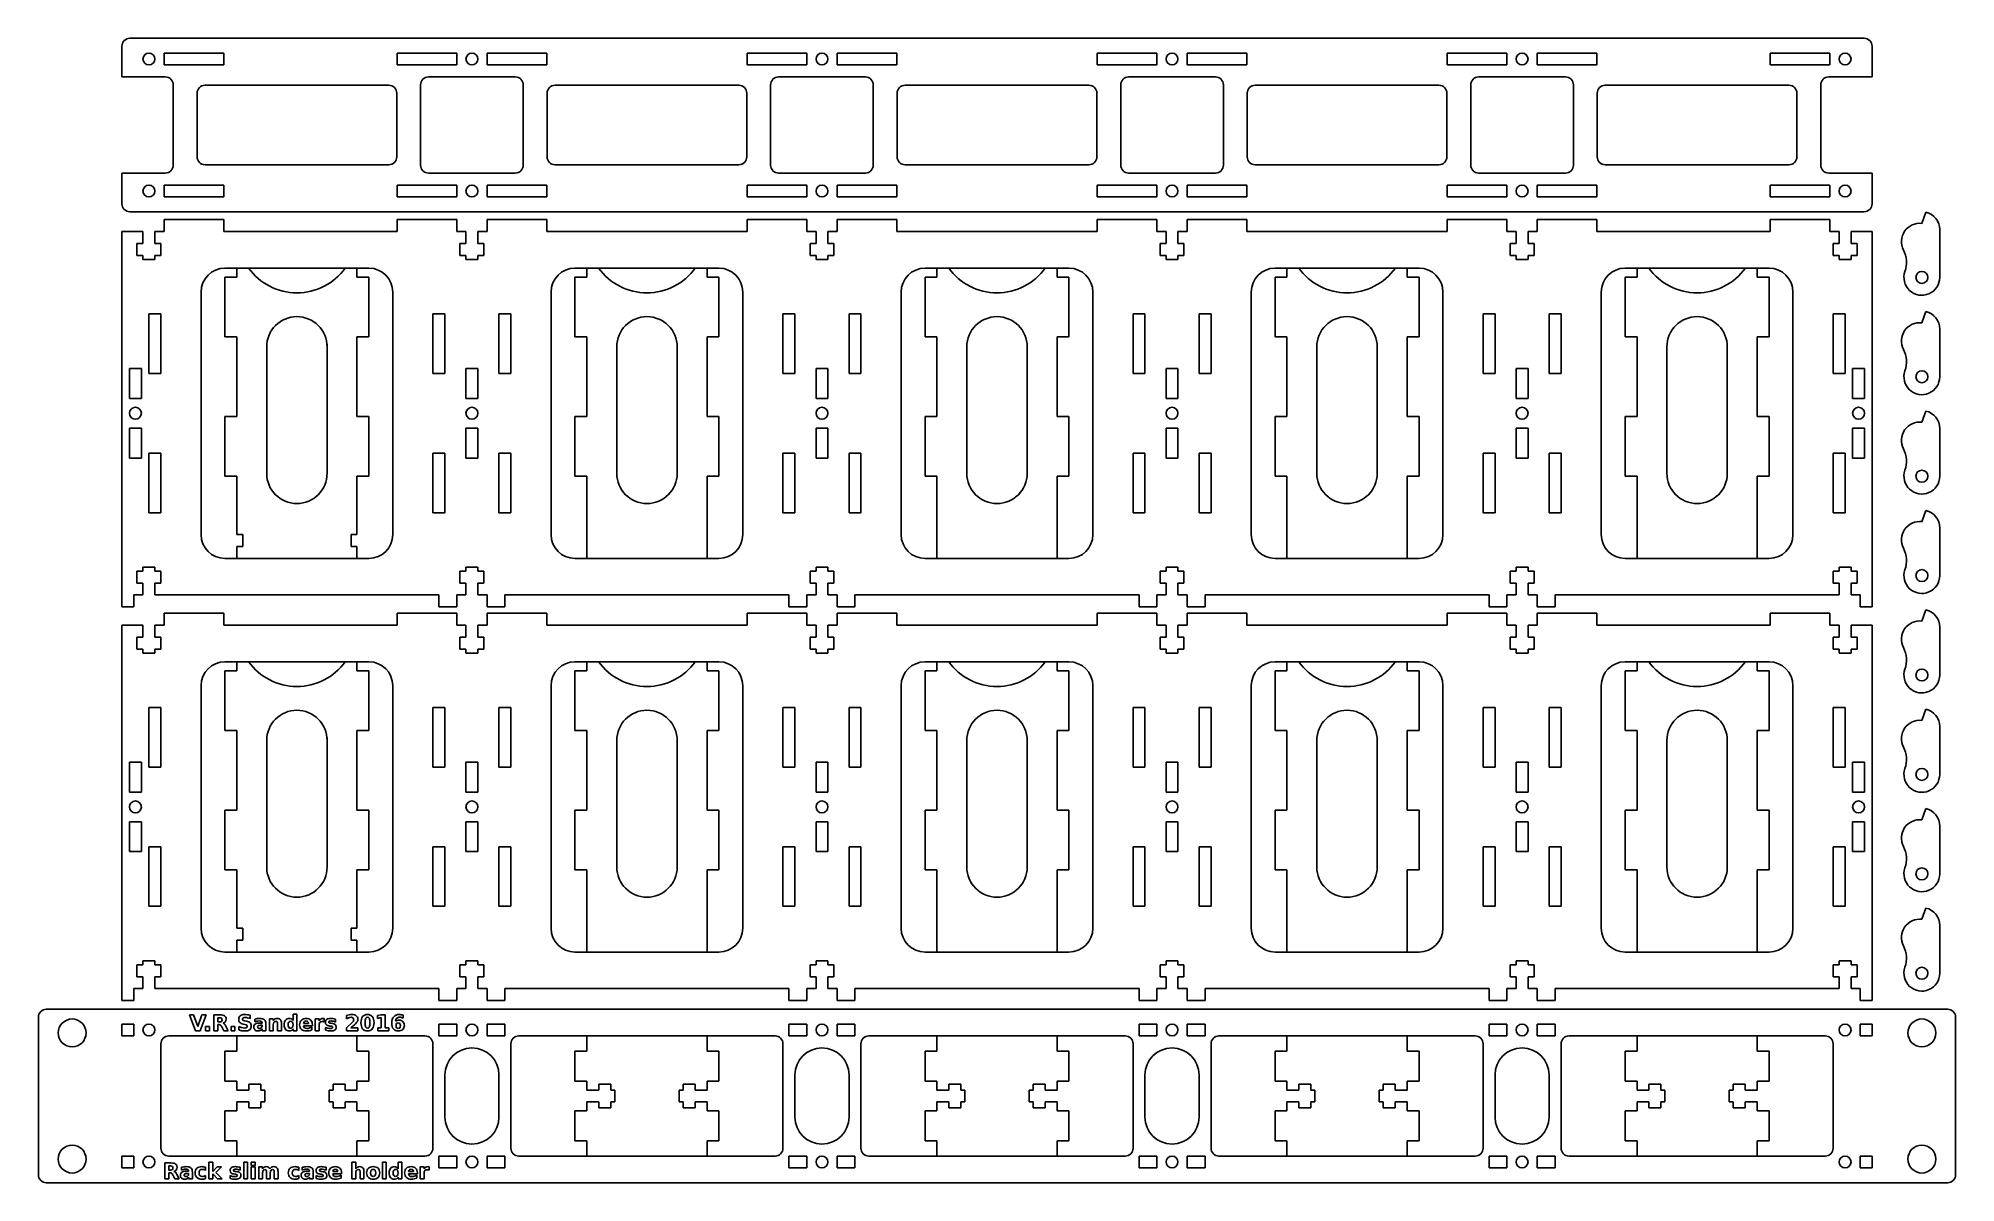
# Model space of a CAD drawing. Header units: millimetres. Extents: x 0 to 482, y 0 to 288.
import ezdxf

# ---------------------------------------------------------------- set-up
doc = ezdxf.new("R2010")
doc.units = ezdxf.units.MM
doc.layers.get('0').update_dxf_attribs({"color": 178, "true_color": 0x000000})
for name, color, linetype, true_color in [('cutout', 1, 'Continuous', 0xff0000), ('inner-cutout', 5, 'Continuous', 0x0000ff), ('text', 3, 'Continuous', 0x00ff00)]:
    doc.layers.add(name, color=color, linetype=linetype, true_color=true_color)

msp = doc.modelspace()

# ---------------------------------------------------------------- linework, layer by layer
for p, q in [((21, 285.8), (21, 278.1)), ((459, 287.8), (23, 287.8)), ((461, 285.8), (461, 278.1)), ((21, 278.1), (31.9, 278.1)), ((33.9, 276.1), (33.9, 255.9)), ((448.1, 255.9), (448.1, 276.1)), ((450.1, 278.1), (461, 278.1)), ((21, 253.9), (21, 246.2)), ((31.9, 253.9), (21, 253.9)), ((461, 253.9), (450.1, 253.9)), ((461, 253.9), (461, 246.2)), ((23, 244.2), (459, 244.2)), ((46.6, 242.2), (31.6, 242.2)), ((31.6, 242.2), (31.6, 239.2)), ((46.6, 239.2), (46.6, 242.2)), ((105.2, 242.2), (90.2, 242.2)), ((90.2, 242.2), (90.2, 239.2)), ((105.2, 239.2), (105.2, 242.2)), ((112.8, 242.2), (112.8, 239.2)), ((127.8, 242.2), (112.8, 242.2)), ((127.8, 239.2), (127.8, 242.2)), ((193.2, 242.2), (178.2, 242.2)), ((178.2, 242.2), (178.2, 239.2)), ((193.2, 239.2), (193.2, 242.2)), ((200.8, 242.2), (200.8, 239.2)), ((215.8, 242.2), (200.8, 242.2)), ((215.8, 239.2), (215.8, 242.2)), ((281.2, 242.2), (266.2, 242.2)), ((266.2, 242.2), (266.2, 239.2)), ((281.2, 239.2), (281.2, 242.2)), ((303.8, 242.2), (288.8, 242.2)), ((288.8, 242.2), (288.8, 239.2)), ((303.8, 239.2), (303.8, 242.2)), ((369.2, 242.2), (354.2, 242.2)), ((354.2, 242.2), (354.2, 239.2)), ((369.2, 239.2), (369.2, 242.2)), ((391.8, 242.2), (376.8, 242.2)), ((376.8, 242.2), (376.8, 239.2)), ((391.8, 239.2), (391.8, 242.2)), ((450.4, 242.2), (435.4, 242.2)), ((435.4, 242.2), (435.4, 239.2)), ((450.4, 239.2), (450.4, 242.2)), ((26.3, 239.2), (21, 239.2)), ((21, 239.2), (21, 147.8)), ((24.8, 236.2), (24.8, 233.2)), ((26.3, 236.2), (24.8, 236.2)), ((26.3, 239.2), (26.3, 236.2)), ((31.6, 239.2), (29.3, 239.2)), ((29.3, 236.2), (29.3, 239.2)), ((30.8, 236.2), (29.3, 236.2)), ((30.8, 233.2), (30.8, 236.2)), ((90.2, 239.2), (46.6, 239.2)), ((107.5, 239.2), (105.2, 239.2)), ((107.5, 236.2), (106, 236.2)), ((106, 236.2), (106, 233.2)), ((107.5, 239.2), (107.5, 236.2)), ((112.8, 239.2), (110.5, 239.2)), ((110.5, 236.2), (110.5, 239.2)), ((112, 236.2), (110.5, 236.2)), ((112, 233.2), (112, 236.2)), ((178.2, 239.2), (127.8, 239.2)), ((195.5, 239.2), (193.2, 239.2)), ((195.5, 236.2), (194, 236.2)), ((194, 236.2), (194, 233.2)), ((195.5, 239.2), (195.5, 236.2)), ((200.8, 239.2), (198.5, 239.2)), ((198.5, 236.2), (198.5, 239.2)), ((200, 236.2), (198.5, 236.2)), ((200, 233.2), (200, 236.2)), ((266.2, 239.2), (215.8, 239.2)), ((283.5, 239.2), (281.2, 239.2)), ((283.5, 236.2), (282, 236.2)), ((282, 236.2), (282, 233.2)), ((283.5, 239.2), (283.5, 236.2)), ((288.8, 239.2), (286.5, 239.2)), ((286.5, 236.2), (286.5, 239.2)), ((288, 236.2), (286.5, 236.2)), ((288, 233.2), (288, 236.2)), ((354.2, 239.2), (303.8, 239.2)), ((371.5, 239.2), (369.2, 239.2)), ((371.5, 236.2), (370, 236.2)), ((370, 236.2), (370, 233.2)), ((371.5, 239.2), (371.5, 236.2)), ((376.8, 239.2), (374.5, 239.2)), ((374.5, 236.2), (374.5, 239.2)), ((376, 236.2), (374.5, 236.2)), ((376, 233.2), (376, 236.2)), ((435.4, 239.2), (391.8, 239.2)), ((452.7, 239.2), (450.4, 239.2)), ((451.2, 236.2), (451.2, 233.2)), ((452.7, 236.2), (451.2, 236.2)), ((452.7, 239.2), (452.7, 236.2)), ((461, 239.2), (455.7, 239.2)), ((455.7, 236.2), (455.7, 239.2)), ((457.2, 236.2), (455.7, 236.2)), ((457.2, 233.2), (457.2, 236.2)), ((461, 147.8), (461, 239.2)), ((24.8, 233.2), (26.3, 233.2)), ((26.3, 233.2), (26.3, 232.2)), ((26.3, 232.2), (29.3, 232.2)), ((29.3, 232.2), (29.3, 233.2)), ((29.3, 233.2), (30.8, 233.2)), ((106, 233.2), (107.5, 233.2)), ((107.5, 233.2), (107.5, 232.2)), ((107.5, 232.2), (110.5, 232.2)), ((110.5, 233.2), (112, 233.2)), ((110.5, 232.2), (110.5, 233.2)), ((194, 233.2), (195.5, 233.2)), ((195.5, 233.2), (195.5, 232.2)), ((195.5, 232.2), (198.5, 232.2)), ((198.5, 233.2), (200, 233.2)), ((198.5, 232.2), (198.5, 233.2)), ((282, 233.2), (283.5, 233.2)), ((283.5, 233.2), (283.5, 232.2)), ((283.5, 232.2), (286.5, 232.2)), ((286.5, 233.2), (288, 233.2)), ((286.5, 232.2), (286.5, 233.2)), ((370, 233.2), (371.5, 233.2)), ((371.5, 233.2), (371.5, 232.2)), ((371.5, 232.2), (374.5, 232.2)), ((374.5, 233.2), (376, 233.2)), ((374.5, 232.2), (374.5, 233.2)), ((451.2, 233.2), (452.7, 233.2)), ((452.7, 233.2), (452.7, 232.2)), ((452.7, 232.2), (455.7, 232.2)), ((455.7, 233.2), (457.2, 233.2)), ((455.7, 232.2), (455.7, 233.2)), ((29.3, 154.8), (26.3, 154.8)), ((26.3, 154.8), (26.3, 153.8)), ((29.3, 153.8), (29.3, 154.8)), ((110.5, 154.8), (107.5, 154.8)), ((107.5, 154.8), (107.5, 153.8)), ((110.5, 153.8), (110.5, 154.8)), ((198.5, 154.8), (195.5, 154.8)), ((195.5, 154.8), (195.5, 153.8)), ((198.5, 153.8), (198.5, 154.8)), ((286.5, 154.8), (283.5, 154.8)), ((283.5, 154.8), (283.5, 153.8)), ((286.5, 153.8), (286.5, 154.8)), ((374.5, 154.8), (371.5, 154.8)), ((371.5, 154.8), (371.5, 153.8)), ((374.5, 153.8), (374.5, 154.8)), ((455.7, 154.8), (452.7, 154.8)), ((452.7, 154.8), (452.7, 153.8)), ((455.7, 153.8), (455.7, 154.8)), ((24.8, 153.8), (24.8, 150.8)), ((26.3, 153.8), (24.8, 153.8)), ((24.8, 150.8), (26.3, 150.8)), ((26.3, 150.8), (26.3, 147.8)), ((30.8, 153.8), (29.3, 153.8)), ((29.3, 147.8), (29.3, 150.8)), ((29.3, 150.8), (30.8, 150.8)), ((30.8, 150.8), (30.8, 153.8)), ((106, 153.8), (106, 150.8)), ((107.5, 153.8), (106, 153.8)), ((106, 150.8), (107.5, 150.8)), ((107.5, 150.8), (107.5, 147.8)), ((112, 153.8), (110.5, 153.8)), ((110.5, 150.8), (112, 150.8)), ((110.5, 147.8), (110.5, 150.8)), ((112, 150.8), (112, 153.8)), ((194, 153.8), (194, 150.8)), ((195.5, 153.8), (194, 153.8)), ((194, 150.8), (195.5, 150.8)), ((195.5, 150.8), (195.5, 147.8)), ((200, 153.8), (198.5, 153.8)), ((198.5, 150.8), (200, 150.8)), ((198.5, 147.8), (198.5, 150.8)), ((200, 150.8), (200, 153.8)), ((282, 153.8), (282, 150.8)), ((283.5, 153.8), (282, 153.8)), ((282, 150.8), (283.5, 150.8)), ((283.5, 150.8), (283.5, 147.8)), ((288, 153.8), (286.5, 153.8)), ((286.5, 150.8), (288, 150.8)), ((286.5, 147.8), (286.5, 150.8)), ((288, 150.8), (288, 153.8)), ((370, 153.8), (370, 150.8)), ((371.5, 153.8), (370, 153.8)), ((370, 150.8), (371.5, 150.8)), ((371.5, 150.8), (371.5, 147.8)), ((376, 153.8), (374.5, 153.8)), ((374.5, 150.8), (376, 150.8)), ((374.5, 147.8), (374.5, 150.8)), ((376, 150.8), (376, 153.8)), ((451.2, 153.8), (451.2, 150.8)), ((452.7, 153.8), (451.2, 153.8)), ((451.2, 150.8), (452.7, 150.8)), ((452.7, 150.8), (452.7, 147.8)), ((457.2, 153.8), (455.7, 153.8)), ((455.7, 150.8), (457.2, 150.8)), ((455.7, 147.8), (455.7, 150.8)), ((457.2, 150.8), (457.2, 153.8)), ((21, 147.8), (21, 144.8)), ((21, 144.8), (24, 144.8)), ((24, 144.8), (24, 147.8)), ((24, 147.8), (26.3, 147.8)), ((29.3, 147.8), (100.7, 147.8)), ((100.7, 147.8), (100.7, 144.8)), ((100.7, 144.8), (105.2, 144.8)), ((105.2, 144.8), (105.2, 147.8)), ((105.2, 147.8), (107.5, 147.8)), ((110.5, 147.8), (112.8, 147.8)), ((112.8, 147.8), (112.8, 144.8)), ((112.8, 144.8), (117.3, 144.8)), ((117.3, 144.8), (117.3, 147.8)), ((117.3, 147.8), (188.7, 147.8)), ((188.7, 147.8), (188.7, 144.8)), ((188.7, 144.8), (193.2, 144.8)), ((193.2, 144.8), (193.2, 147.8)), ((193.2, 147.8), (195.5, 147.8)), ((198.5, 147.8), (200.8, 147.8)), ((200.8, 147.8), (200.8, 144.8)), ((200.8, 144.8), (205.3, 144.8)), ((205.3, 144.8), (205.3, 147.8)), ((205.3, 147.8), (276.7, 147.8)), ((276.7, 147.8), (276.7, 144.8)), ((276.7, 144.8), (281.2, 144.8)), ((281.2, 144.8), (281.2, 147.8)), ((281.2, 147.8), (283.5, 147.8)), ((286.5, 147.8), (288.8, 147.8)), ((288.8, 147.8), (288.8, 144.8)), ((288.8, 144.8), (293.3, 144.8)), ((293.3, 144.8), (293.3, 147.8)), ((293.3, 147.8), (364.7, 147.8)), ((364.7, 147.8), (364.7, 144.8)), ((364.7, 144.8), (369.2, 144.8)), ((369.2, 144.8), (369.2, 147.8)), ((369.2, 147.8), (371.5, 147.8)), ((374.5, 147.8), (376.8, 147.8)), ((376.8, 147.8), (376.8, 144.8)), ((376.8, 144.8), (381.3, 144.8)), ((381.3, 144.8), (381.3, 147.8)), ((381.3, 147.8), (452.7, 147.8)), ((455.7, 147.8), (458, 147.8)), ((458, 147.8), (458, 144.8)), ((458, 144.8), (461, 144.8)), ((461, 147.8), (461, 144.8)), ((21, 140.2), (21, 48.8)), ((26.3, 140.2), (21, 140.2)), ((26.3, 140.2), (26.3, 137.2)), ((29.3, 137.2), (29.3, 140.2)), ((31.6, 140.2), (29.3, 140.2)), ((46.6, 143.2), (31.6, 143.2)), ((31.6, 143.2), (31.6, 140.2)), ((46.6, 140.2), (46.6, 143.2)), ((90.2, 140.2), (46.6, 140.2)), ((105.2, 143.2), (90.2, 143.2)), ((90.2, 143.2), (90.2, 140.2)), ((105.2, 140.2), (105.2, 143.2)), ((107.5, 140.2), (105.2, 140.2)), ((107.5, 140.2), (107.5, 137.2)), ((110.5, 137.2), (110.5, 140.2)), ((112.8, 140.2), (110.5, 140.2)), ((112.8, 143.2), (112.8, 140.2)), ((127.8, 143.2), (112.8, 143.2)), ((127.8, 140.2), (127.8, 143.2)), ((178.2, 140.2), (127.8, 140.2)), ((193.2, 143.2), (178.2, 143.2)), ((178.2, 143.2), (178.2, 140.2)), ((193.2, 140.2), (193.2, 143.2)), ((195.5, 140.2), (193.2, 140.2)), ((195.5, 140.2), (195.5, 137.2)), ((198.5, 137.2), (198.5, 140.2)), ((200.8, 140.2), (198.5, 140.2)), ((200.8, 143.2), (200.8, 140.2)), ((215.8, 143.2), (200.8, 143.2)), ((215.8, 140.2), (215.8, 143.2)), ((266.2, 140.2), (215.8, 140.2)), ((281.2, 143.2), (266.2, 143.2)), ((266.2, 143.2), (266.2, 140.2)), ((281.2, 140.2), (281.2, 143.2)), ((283.5, 140.2), (281.2, 140.2)), ((283.5, 140.2), (283.5, 137.2)), ((286.5, 137.2), (286.5, 140.2)), ((288.8, 140.2), (286.5, 140.2)), ((303.8, 143.2), (288.8, 143.2)), ((288.8, 143.2), (288.8, 140.2)), ((303.8, 140.2), (303.8, 143.2)), ((354.2, 140.2), (303.8, 140.2)), ((369.2, 143.2), (354.2, 143.2)), ((354.2, 143.2), (354.2, 140.2)), ((369.2, 140.2), (369.2, 143.2)), ((371.5, 140.2), (369.2, 140.2)), ((371.5, 140.2), (371.5, 137.2)), ((374.5, 137.2), (374.5, 140.2)), ((376.8, 140.2), (374.5, 140.2)), ((391.8, 143.2), (376.8, 143.2)), ((376.8, 143.2), (376.8, 140.2)), ((391.8, 140.2), (391.8, 143.2)), ((435.4, 140.2), (391.8, 140.2)), ((450.4, 143.2), (435.4, 143.2)), ((435.4, 143.2), (435.4, 140.2)), ((450.4, 140.2), (450.4, 143.2)), ((452.7, 140.2), (450.4, 140.2)), ((452.7, 140.2), (452.7, 137.2)), ((455.7, 137.2), (455.7, 140.2)), ((461, 140.2), (455.7, 140.2)), ((461, 48.8), (461, 140.2)), ((24.8, 137.2), (24.8, 134.2)), ((26.3, 137.2), (24.8, 137.2)), ((30.8, 137.2), (29.3, 137.2)), ((30.8, 134.2), (30.8, 137.2)), ((107.5, 137.2), (106, 137.2)), ((106, 137.2), (106, 134.2)), ((112, 137.2), (110.5, 137.2)), ((112, 134.2), (112, 137.2)), ((195.5, 137.2), (194, 137.2)), ((194, 137.2), (194, 134.2)), ((200, 137.2), (198.5, 137.2)), ((200, 134.2), (200, 137.2)), ((283.5, 137.2), (282, 137.2)), ((282, 137.2), (282, 134.2)), ((288, 137.2), (286.5, 137.2)), ((288, 134.2), (288, 137.2)), ((371.5, 137.2), (370, 137.2)), ((370, 137.2), (370, 134.2)), ((376, 137.2), (374.5, 137.2)), ((376, 134.2), (376, 137.2)), ((452.7, 137.2), (451.2, 137.2)), ((451.2, 137.2), (451.2, 134.2)), ((457.2, 137.2), (455.7, 137.2)), ((457.2, 134.2), (457.2, 137.2)), ((24.8, 134.2), (26.3, 134.2)), ((26.3, 134.2), (26.3, 133.2)), ((26.3, 133.2), (29.3, 133.2)), ((29.3, 133.2), (29.3, 134.2)), ((29.3, 134.2), (30.8, 134.2)), ((106, 134.2), (107.5, 134.2)), ((107.5, 134.2), (107.5, 133.2)), ((107.5, 133.2), (110.5, 133.2)), ((110.5, 134.2), (112, 134.2)), ((110.5, 133.2), (110.5, 134.2)), ((194, 134.2), (195.5, 134.2)), ((195.5, 134.2), (195.5, 133.2)), ((195.5, 133.2), (198.5, 133.2)), ((198.5, 134.2), (200, 134.2)), ((198.5, 133.2), (198.5, 134.2)), ((282, 134.2), (283.5, 134.2)), ((283.5, 134.2), (283.5, 133.2)), ((283.5, 133.2), (286.5, 133.2)), ((286.5, 134.2), (288, 134.2)), ((286.5, 133.2), (286.5, 134.2)), ((370, 134.2), (371.5, 134.2)), ((371.5, 134.2), (371.5, 133.2)), ((371.5, 133.2), (374.5, 133.2)), ((374.5, 134.2), (376, 134.2)), ((374.5, 133.2), (374.5, 134.2)), ((451.2, 134.2), (452.7, 134.2)), ((452.7, 134.2), (452.7, 133.2)), ((452.7, 133.2), (455.7, 133.2)), ((455.7, 134.2), (457.2, 134.2)), ((455.7, 133.2), (455.7, 134.2)), ((24.8, 54.8), (24.8, 51.8)), ((26.3, 54.8), (24.8, 54.8)), ((29.3, 55.8), (26.3, 55.8)), ((26.3, 55.8), (26.3, 54.8)), ((29.3, 54.8), (29.3, 55.8)), ((30.8, 54.8), (29.3, 54.8)), ((30.8, 51.8), (30.8, 54.8)), ((106, 54.8), (106, 51.8)), ((107.5, 54.8), (106, 54.8)), ((110.5, 55.8), (107.5, 55.8)), ((107.5, 55.8), (107.5, 54.8)), ((110.5, 54.8), (110.5, 55.8)), ((112, 54.8), (110.5, 54.8)), ((112, 51.8), (112, 54.8)), ((194, 54.8), (194, 51.8)), ((195.5, 54.8), (194, 54.8)), ((198.5, 55.8), (195.5, 55.8)), ((195.5, 55.8), (195.5, 54.8)), ((198.5, 54.8), (198.5, 55.8)), ((200, 54.8), (198.5, 54.8)), ((200, 51.8), (200, 54.8)), ((282, 54.8), (282, 51.8)), ((283.5, 54.8), (282, 54.8)), ((286.5, 55.8), (283.5, 55.8)), ((283.5, 55.8), (283.5, 54.8)), ((286.5, 54.8), (286.5, 55.8)), ((288, 54.8), (286.5, 54.8)), ((288, 51.8), (288, 54.8)), ((370, 54.8), (370, 51.8)), ((371.5, 54.8), (370, 54.8)), ((374.5, 55.8), (371.5, 55.8)), ((371.5, 55.8), (371.5, 54.8)), ((374.5, 54.8), (374.5, 55.8)), ((376, 54.8), (374.5, 54.8)), ((376, 51.8), (376, 54.8)), ((451.2, 54.8), (451.2, 51.8)), ((452.7, 54.8), (451.2, 54.8)), ((455.7, 55.8), (452.7, 55.8)), ((452.7, 55.8), (452.7, 54.8)), ((455.7, 54.8), (455.7, 55.8)), ((457.2, 54.8), (455.7, 54.8)), ((457.2, 51.8), (457.2, 54.8)), ((21, 48.8), (21, 45.8)), ((24, 45.8), (24, 48.8)), ((24, 48.8), (26.3, 48.8)), ((24.8, 51.8), (26.3, 51.8)), ((26.3, 51.8), (26.3, 48.8)), ((29.3, 48.8), (29.3, 51.8)), ((29.3, 51.8), (30.8, 51.8)), ((29.3, 48.8), (100.7, 48.8)), ((100.7, 48.8), (100.7, 45.8)), ((105.2, 45.8), (105.2, 48.8)), ((105.2, 48.8), (107.5, 48.8)), ((106, 51.8), (107.5, 51.8)), ((107.5, 51.8), (107.5, 48.8)), ((110.5, 51.8), (112, 51.8)), ((110.5, 48.8), (110.5, 51.8)), ((110.5, 48.8), (112.8, 48.8)), ((112.8, 48.8), (112.8, 45.8)), ((117.3, 45.8), (117.3, 48.8)), ((117.3, 48.8), (188.7, 48.8)), ((188.7, 48.8), (188.7, 45.8)), ((193.2, 45.8), (193.2, 48.8)), ((193.2, 48.8), (195.5, 48.8)), ((194, 51.8), (195.5, 51.8)), ((195.5, 51.8), (195.5, 48.8)), ((198.5, 51.8), (200, 51.8)), ((198.5, 48.8), (198.5, 51.8)), ((198.5, 48.8), (200.8, 48.8)), ((200.8, 48.8), (200.8, 45.8)), ((205.3, 45.8), (205.3, 48.8)), ((205.3, 48.8), (276.7, 48.8)), ((276.7, 48.8), (276.7, 45.8)), ((281.2, 45.8), (281.2, 48.8)), ((281.2, 48.8), (283.5, 48.8)), ((282, 51.8), (283.5, 51.8)), ((283.5, 51.8), (283.5, 48.8)), ((286.5, 51.8), (288, 51.8)), ((286.5, 48.8), (286.5, 51.8)), ((286.5, 48.8), (288.8, 48.8)), ((288.8, 48.8), (288.8, 45.8)), ((293.3, 45.8), (293.3, 48.8)), ((293.3, 48.8), (364.7, 48.8)), ((364.7, 48.8), (364.7, 45.8)), ((369.2, 45.8), (369.2, 48.8)), ((369.2, 48.8), (371.5, 48.8)), ((370, 51.8), (371.5, 51.8)), ((371.5, 51.8), (371.5, 48.8)), ((374.5, 51.8), (376, 51.8)), ((374.5, 48.8), (374.5, 51.8)), ((374.5, 48.8), (376.8, 48.8)), ((376.8, 48.8), (376.8, 45.8)), ((381.3, 45.8), (381.3, 48.8)), ((381.3, 48.8), (452.7, 48.8)), ((451.2, 51.8), (452.7, 51.8)), ((452.7, 51.8), (452.7, 48.8)), ((455.7, 51.8), (457.2, 51.8)), ((455.7, 48.8), (455.7, 51.8)), ((455.7, 48.8), (458, 48.8)), ((458, 48.8), (458, 45.8)), ((461, 48.8), (461, 45.8)), ((480, 43.6), (2, 43.6)), ((21, 45.8), (24, 45.8)), ((100.7, 45.8), (105.2, 45.8)), ((112.8, 45.8), (117.3, 45.8)), ((188.7, 45.8), (193.2, 45.8)), ((200.8, 45.8), (205.3, 45.8)), ((276.7, 45.8), (281.2, 45.8)), ((288.8, 45.8), (293.3, 45.8)), ((364.7, 45.8), (369.2, 45.8)), ((376.8, 45.8), (381.3, 45.8)), ((458, 45.8), (461, 45.8)), ((0, 41.6), (0, 2)), ((482, 2), (482, 41.6)), ((2, 0), (480, 0))]:
    msp.add_line(p, q)
for centre in [(8.5, 37.67), (473.5, 37.67), (8.5, 5.93), (473.5, 5.93)]:
    msp.add_circle(centre, 3.5)
for centre, start, end in [((23, 285.8), 90, 180), ((459, 285.8), 0, 90), ((31.9, 276.1), 0, 90), ((450.1, 276.1), 90, 180), ((31.9, 255.9), 270, 0), ((450.1, 255.9), 180, 270), ((23, 246.2), 180, 270), ((459, 246.2), 270, 0), ((2, 41.6), 90, 180), ((480, 41.6), 0, 90), ((2, 2), 180, 270), ((480, 2), 270, 0)]:
    msp.add_arc(centre, 2, start, end)
at = {"layer": 'cutout'}
for p, q in [((46.6, 284.1), (31.6, 284.1)), ((31.6, 284.1), (31.6, 281.1)), ((31.6, 281.1), (46.6, 281.1)), ((46.6, 281.1), (46.6, 284.1)), ((105.2, 284.1), (90.2, 284.1)), ((90.2, 284.1), (90.2, 281.1)), ((90.2, 281.1), (105.2, 281.1)), ((105.2, 281.1), (105.2, 284.1)), ((127.8, 284.1), (112.8, 284.1)), ((112.8, 284.1), (112.8, 281.1)), ((112.8, 281.1), (127.8, 281.1)), ((127.8, 281.1), (127.8, 284.1)), ((193.2, 284.1), (178.2, 284.1)), ((178.2, 284.1), (178.2, 281.1)), ((178.2, 281.1), (193.2, 281.1)), ((193.2, 281.1), (193.2, 284.1)), ((200.8, 284.1), (200.8, 281.1)), ((215.8, 284.1), (200.8, 284.1)), ((200.8, 281.1), (215.8, 281.1)), ((215.8, 281.1), (215.8, 284.1)), ((281.2, 284.1), (266.2, 284.1)), ((266.2, 284.1), (266.2, 281.1)), ((266.2, 281.1), (281.2, 281.1)), ((281.2, 281.1), (281.2, 284.1)), ((303.8, 284.1), (288.8, 284.1)), ((288.8, 284.1), (288.8, 281.1)), ((288.8, 281.1), (303.8, 281.1)), ((303.8, 281.1), (303.8, 284.1)), ((369.2, 284.1), (354.2, 284.1)), ((354.2, 284.1), (354.2, 281.1)), ((354.2, 281.1), (369.2, 281.1)), ((369.2, 281.1), (369.2, 284.1)), ((391.8, 284.1), (376.8, 284.1)), ((376.8, 284.1), (376.8, 281.1)), ((376.8, 281.1), (391.8, 281.1)), ((391.8, 281.1), (391.8, 284.1)), ((450.4, 284.1), (435.4, 284.1)), ((435.4, 284.1), (435.4, 281.1)), ((435.4, 281.1), (450.4, 281.1)), ((450.4, 281.1), (450.4, 284.1)), ((96.1, 255.9), (96.1, 276.1)), ((98.1, 278.1), (119.9, 278.1)), ((121.9, 276.1), (121.9, 255.9)), ((184.1, 255.9), (184.1, 276.1)), ((186.1, 278.1), (207.9, 278.1)), ((209.9, 276.1), (209.9, 255.9)), ((272.1, 255.9), (272.1, 276.1)), ((274.1, 278.1), (295.9, 278.1)), ((297.9, 276.1), (297.9, 255.9)), ((360.1, 255.9), (360.1, 276.1)), ((362.1, 278.1), (383.9, 278.1)), ((385.9, 276.1), (385.9, 255.9)), ((31.6, 250.9), (31.6, 247.9)), ((46.6, 250.9), (31.6, 250.9)), ((46.6, 247.9), (46.6, 250.9)), ((105.2, 250.9), (90.2, 250.9)), ((90.2, 250.9), (90.2, 247.9)), ((119.9, 253.9), (98.1, 253.9)), ((105.2, 247.9), (105.2, 250.9)), ((112.8, 250.9), (112.8, 247.9)), ((127.8, 250.9), (112.8, 250.9)), ((127.8, 247.9), (127.8, 250.9)), ((193.2, 250.9), (178.2, 250.9)), ((178.2, 250.9), (178.2, 247.9)), ((207.9, 253.9), (186.1, 253.9)), ((193.2, 247.9), (193.2, 250.9)), ((200.8, 250.9), (200.8, 247.9)), ((215.8, 250.9), (200.8, 250.9)), ((215.8, 247.9), (215.8, 250.9)), ((281.2, 250.9), (266.2, 250.9)), ((266.2, 250.9), (266.2, 247.9)), ((295.9, 253.9), (274.1, 253.9)), ((281.2, 247.9), (281.2, 250.9)), ((288.8, 250.9), (288.8, 247.9)), ((303.8, 250.9), (288.8, 250.9)), ((303.8, 247.9), (303.8, 250.9)), ((369.2, 250.9), (354.2, 250.9)), ((354.2, 250.9), (354.2, 247.9)), ((383.9, 253.9), (362.1, 253.9)), ((369.2, 247.9), (369.2, 250.9)), ((376.8, 250.9), (376.8, 247.9)), ((391.8, 250.9), (376.8, 250.9)), ((391.8, 247.9), (391.8, 250.9)), ((450.4, 250.9), (435.4, 250.9)), ((435.4, 250.9), (435.4, 247.9)), ((450.4, 247.9), (450.4, 250.9)), ((31.6, 247.9), (46.6, 247.9)), ((90.2, 247.9), (105.2, 247.9)), ((112.8, 247.9), (127.8, 247.9)), ((178.2, 247.9), (193.2, 247.9)), ((200.8, 247.9), (215.8, 247.9)), ((266.2, 247.9), (281.2, 247.9)), ((288.8, 247.9), (303.8, 247.9)), ((354.2, 247.9), (369.2, 247.9)), ((376.8, 247.9), (391.8, 247.9)), ((435.4, 247.9), (450.4, 247.9)), ((473.5, 241.24), (474.49, 244.07)), ((478, 227.68), (478, 239.68)), ((83.1, 230), (46.9, 230)), ((171.1, 230), (134.9, 230)), ((259.1, 230), (222.9, 230)), ((347.1, 230), (310.9, 230)), ((435.1, 230), (398.9, 230)), ((40.9, 163), (40.9, 224)), ((89.1, 224), (89.1, 163)), ((128.9, 163), (128.9, 224)), ((177.1, 224), (177.1, 163)), ((216.9, 163), (216.9, 224)), ((265.1, 224), (265.1, 163)), ((304.9, 163), (304.9, 224)), ((353.1, 224), (353.1, 163)), ((392.9, 163), (392.9, 224)), ((441.1, 224), (441.1, 163)), ((30.8, 218.5), (27.8, 218.5)), ((27.8, 218.5), (27.8, 203.5)), ((30.8, 203.5), (30.8, 218.5)), ((102.2, 218.5), (99.2, 218.5)), ((99.2, 218.5), (99.2, 203.5)), ((102.2, 203.5), (102.2, 218.5)), ((118.8, 218.5), (115.8, 218.5)), ((115.8, 218.5), (115.8, 203.5)), ((118.8, 203.5), (118.8, 218.5)), ((190.2, 218.5), (187.2, 218.5)), ((187.2, 218.5), (187.2, 203.5)), ((190.2, 203.5), (190.2, 218.5)), ((203.8, 218.5), (203.8, 203.5)), ((206.8, 218.5), (203.8, 218.5)), ((206.8, 203.5), (206.8, 218.5)), ((278.2, 218.5), (275.2, 218.5)), ((275.2, 218.5), (275.2, 203.5)), ((278.2, 203.5), (278.2, 218.5)), ((291.8, 218.5), (291.8, 203.5)), ((294.8, 218.5), (291.8, 218.5)), ((294.8, 203.5), (294.8, 218.5)), ((366.2, 218.5), (363.2, 218.5)), ((363.2, 218.5), (363.2, 203.5)), ((366.2, 203.5), (366.2, 218.5)), ((379.8, 218.5), (379.8, 203.5)), ((382.8, 218.5), (379.8, 218.5)), ((382.8, 203.5), (382.8, 218.5)), ((454.2, 218.5), (451.2, 218.5)), ((451.2, 218.5), (451.2, 203.5)), ((454.2, 203.5), (454.2, 218.5)), ((473.5, 216.24), (474.49, 219.07)), ((478, 202.68), (478, 214.68)), ((25.9, 204.75), (22.9, 204.75)), ((22.9, 204.75), (22.9, 197.25)), ((25.9, 197.25), (25.9, 204.75)), ((27.8, 203.5), (30.8, 203.5)), ((99.2, 203.5), (102.2, 203.5)), ((110.5, 204.75), (107.5, 204.75)), ((107.5, 204.75), (107.5, 197.25)), ((110.5, 197.25), (110.5, 204.75)), ((115.8, 203.5), (118.8, 203.5)), ((187.2, 203.5), (190.2, 203.5)), ((198.5, 204.75), (195.5, 204.75)), ((195.5, 204.75), (195.5, 197.25)), ((198.5, 197.25), (198.5, 204.75)), ((203.8, 203.5), (206.8, 203.5)), ((275.2, 203.5), (278.2, 203.5)), ((286.5, 204.75), (283.5, 204.75)), ((283.5, 204.75), (283.5, 197.25)), ((286.5, 197.25), (286.5, 204.75)), ((291.8, 203.5), (294.8, 203.5)), ((363.2, 203.5), (366.2, 203.5)), ((374.5, 204.75), (371.5, 204.75)), ((371.5, 204.75), (371.5, 197.25)), ((374.5, 197.25), (374.5, 204.75)), ((379.8, 203.5), (382.8, 203.5)), ((451.2, 203.5), (454.2, 203.5)), ((459.1, 204.75), (456.1, 204.75)), ((456.1, 204.75), (456.1, 197.25)), ((459.1, 197.25), (459.1, 204.75)), ((22.9, 197.25), (25.9, 197.25)), ((107.5, 197.25), (110.5, 197.25)), ((195.5, 197.25), (198.5, 197.25)), ((283.5, 197.25), (286.5, 197.25)), ((371.5, 197.25), (374.5, 197.25)), ((456.1, 197.25), (459.1, 197.25)), ((473.5, 191.24), (474.49, 194.07)), ((25.9, 189.75), (22.9, 189.75)), ((22.9, 189.75), (22.9, 182.25)), ((25.9, 182.25), (25.9, 189.75)), ((110.5, 189.75), (107.5, 189.75)), ((107.5, 189.75), (107.5, 182.25)), ((110.5, 182.25), (110.5, 189.75)), ((198.5, 189.75), (195.5, 189.75)), ((195.5, 189.75), (195.5, 182.25)), ((198.5, 182.25), (198.5, 189.75)), ((286.5, 189.75), (283.5, 189.75)), ((283.5, 189.75), (283.5, 182.25)), ((286.5, 182.25), (286.5, 189.75)), ((374.5, 189.75), (371.5, 189.75)), ((371.5, 189.75), (371.5, 182.25)), ((374.5, 182.25), (374.5, 189.75)), ((459.1, 189.75), (456.1, 189.75)), ((456.1, 189.75), (456.1, 182.25)), ((459.1, 182.25), (459.1, 189.75)), ((478, 177.68), (478, 189.68)), ((30.8, 183.5), (27.8, 183.5)), ((27.8, 183.5), (27.8, 168.5)), ((30.8, 168.5), (30.8, 183.5)), ((102.2, 183.5), (99.2, 183.5)), ((99.2, 183.5), (99.2, 168.5)), ((102.2, 168.5), (102.2, 183.5)), ((118.8, 183.5), (115.8, 183.5)), ((115.8, 183.5), (115.8, 168.5)), ((118.8, 168.5), (118.8, 183.5)), ((190.2, 183.5), (187.2, 183.5)), ((187.2, 183.5), (187.2, 168.5)), ((190.2, 168.5), (190.2, 183.5)), ((206.8, 183.5), (203.8, 183.5)), ((203.8, 183.5), (203.8, 168.5)), ((206.8, 168.5), (206.8, 183.5)), ((278.2, 183.5), (275.2, 183.5)), ((275.2, 183.5), (275.2, 168.5)), ((278.2, 168.5), (278.2, 183.5)), ((294.8, 183.5), (291.8, 183.5)), ((291.8, 183.5), (291.8, 168.5)), ((294.8, 168.5), (294.8, 183.5)), ((366.2, 183.5), (363.2, 183.5)), ((363.2, 183.5), (363.2, 168.5)), ((366.2, 168.5), (366.2, 183.5)), ((382.8, 183.5), (379.8, 183.5)), ((379.8, 183.5), (379.8, 168.5)), ((382.8, 168.5), (382.8, 183.5)), ((454.2, 183.5), (451.2, 183.5)), ((451.2, 183.5), (451.2, 168.5)), ((454.2, 168.5), (454.2, 183.5)), ((22.9, 182.25), (25.9, 182.25)), ((107.5, 182.25), (110.5, 182.25)), ((195.5, 182.25), (198.5, 182.25)), ((283.5, 182.25), (286.5, 182.25)), ((371.5, 182.25), (374.5, 182.25)), ((456.1, 182.25), (459.1, 182.25)), ((473.5, 166.24), (474.49, 169.07)), ((27.8, 168.5), (30.8, 168.5)), ((99.2, 168.5), (102.2, 168.5)), ((115.8, 168.5), (118.8, 168.5)), ((187.2, 168.5), (190.2, 168.5)), ((203.8, 168.5), (206.8, 168.5)), ((275.2, 168.5), (278.2, 168.5)), ((291.8, 168.5), (294.8, 168.5)), ((363.2, 168.5), (366.2, 168.5)), ((379.8, 168.5), (382.8, 168.5)), ((451.2, 168.5), (454.2, 168.5)), ((478, 152.68), (478, 164.68)), ((46.9, 157), (49.9, 157)), ((49.9, 157), (80.1, 157)), ((80.1, 157), (83.1, 157)), ((134.9, 157), (137.9, 157)), ((137.9, 157), (168.1, 157)), ((168.1, 157), (171.1, 157)), ((222.9, 157), (225.9, 157)), ((225.9, 157), (256.1, 157)), ((256.1, 157), (259.1, 157)), ((310.9, 157), (313.9, 157)), ((313.9, 157), (344.1, 157)), ((344.1, 157), (347.1, 157)), ((398.9, 157), (401.9, 157)), ((401.9, 157), (432.1, 157)), ((432.1, 157), (435.1, 157)), ((473.5, 141.24), (474.49, 144.07)), ((478, 127.67), (478, 139.68)), ((49.9, 131), (46.9, 131)), ((52.85, 131), (49.9, 131)), ((77.15, 131), (52.85, 131)), ((80.1, 131), (77.15, 131)), ((83.1, 131), (80.1, 131)), ((137.9, 131), (134.9, 131)), ((140.85, 131), (137.9, 131)), ((165.15, 131), (140.85, 131)), ((168.1, 131), (165.15, 131)), ((171.1, 131), (168.1, 131)), ((225.9, 131), (222.9, 131)), ((228.85, 131), (225.9, 131)), ((253.15, 131), (228.85, 131)), ((256.1, 131), (253.15, 131)), ((259.1, 131), (256.1, 131)), ((313.9, 131), (310.9, 131)), ((316.85, 131), (313.9, 131)), ((341.15, 131), (316.85, 131)), ((344.1, 131), (341.15, 131)), ((347.1, 131), (344.1, 131)), ((401.9, 131), (398.9, 131)), ((404.85, 131), (401.9, 131)), ((429.15, 131), (404.85, 131)), ((432.1, 131), (429.15, 131)), ((435.1, 131), (432.1, 131)), ((40.9, 64), (40.9, 125)), ((89.1, 125), (89.1, 64)), ((128.9, 64), (128.9, 125)), ((177.1, 125), (177.1, 64)), ((216.9, 64), (216.9, 125)), ((265.1, 125), (265.1, 64)), ((304.9, 64), (304.9, 125)), ((353.1, 125), (353.1, 64)), ((392.9, 64), (392.9, 125)), ((441.1, 125), (441.1, 64)), ((30.8, 119.5), (27.8, 119.5)), ((27.8, 119.5), (27.8, 104.5)), ((30.8, 104.5), (30.8, 119.5)), ((102.2, 119.5), (99.2, 119.5)), ((99.2, 119.5), (99.2, 104.5)), ((102.2, 104.5), (102.2, 119.5)), ((118.8, 119.5), (115.8, 119.5)), ((115.8, 119.5), (115.8, 104.5)), ((118.8, 104.5), (118.8, 119.5)), ((190.2, 119.5), (187.2, 119.5)), ((187.2, 119.5), (187.2, 104.5)), ((190.2, 104.5), (190.2, 119.5)), ((203.8, 119.5), (203.8, 104.5)), ((206.8, 119.5), (203.8, 119.5)), ((206.8, 104.5), (206.8, 119.5)), ((278.2, 119.5), (275.2, 119.5)), ((275.2, 119.5), (275.2, 104.5)), ((278.2, 104.5), (278.2, 119.5)), ((291.8, 119.5), (291.8, 104.5)), ((294.8, 119.5), (291.8, 119.5)), ((294.8, 104.5), (294.8, 119.5)), ((366.2, 119.5), (363.2, 119.5)), ((363.2, 119.5), (363.2, 104.5)), ((366.2, 104.5), (366.2, 119.5)), ((379.8, 119.5), (379.8, 104.5)), ((382.8, 119.5), (379.8, 119.5)), ((382.8, 104.5), (382.8, 119.5)), ((454.2, 119.5), (451.2, 119.5)), ((451.2, 119.5), (451.2, 104.5)), ((454.2, 104.5), (454.2, 119.5)), ((473.5, 116.24), (474.49, 119.07)), ((478, 102.67), (478, 114.68)), ((25.9, 105.75), (22.9, 105.75)), ((22.9, 105.75), (22.9, 98.25)), ((25.9, 98.25), (25.9, 105.75)), ((27.8, 104.5), (30.8, 104.5)), ((99.2, 104.5), (102.2, 104.5)), ((110.5, 105.75), (107.5, 105.75)), ((107.5, 105.75), (107.5, 98.25)), ((110.5, 98.25), (110.5, 105.75)), ((115.8, 104.5), (118.8, 104.5)), ((187.2, 104.5), (190.2, 104.5)), ((198.5, 105.75), (195.5, 105.75)), ((195.5, 105.75), (195.5, 98.25)), ((198.5, 98.25), (198.5, 105.75)), ((203.8, 104.5), (206.8, 104.5)), ((275.2, 104.5), (278.2, 104.5)), ((286.5, 105.75), (283.5, 105.75)), ((283.5, 105.75), (283.5, 98.25)), ((286.5, 98.25), (286.5, 105.75)), ((291.8, 104.5), (294.8, 104.5)), ((363.2, 104.5), (366.2, 104.5)), ((374.5, 105.75), (371.5, 105.75)), ((371.5, 105.75), (371.5, 98.25)), ((374.5, 98.25), (374.5, 105.75)), ((379.8, 104.5), (382.8, 104.5)), ((451.2, 104.5), (454.2, 104.5)), ((459.1, 105.75), (456.1, 105.75)), ((456.1, 105.75), (456.1, 98.25)), ((459.1, 98.25), (459.1, 105.75)), ((22.9, 98.25), (25.9, 98.25)), ((107.5, 98.25), (110.5, 98.25)), ((195.5, 98.25), (198.5, 98.25)), ((283.5, 98.25), (286.5, 98.25)), ((371.5, 98.25), (374.5, 98.25)), ((456.1, 98.25), (459.1, 98.25)), ((473.5, 91.24), (474.49, 94.07)), ((25.9, 90.75), (22.9, 90.75)), ((22.9, 90.75), (22.9, 83.25)), ((25.9, 83.25), (25.9, 90.75)), ((110.5, 90.75), (107.5, 90.75)), ((107.5, 90.75), (107.5, 83.25)), ((110.5, 83.25), (110.5, 90.75)), ((198.5, 90.75), (195.5, 90.75)), ((195.5, 90.75), (195.5, 83.25)), ((198.5, 83.25), (198.5, 90.75)), ((286.5, 90.75), (283.5, 90.75)), ((283.5, 90.75), (283.5, 83.25)), ((286.5, 83.25), (286.5, 90.75)), ((374.5, 90.75), (371.5, 90.75)), ((371.5, 90.75), (371.5, 83.25)), ((374.5, 83.25), (374.5, 90.75)), ((459.1, 90.75), (456.1, 90.75)), ((456.1, 90.75), (456.1, 83.25)), ((459.1, 83.25), (459.1, 90.75)), ((478, 77.67), (478, 89.68)), ((22.9, 83.25), (25.9, 83.25)), ((30.8, 84.5), (27.8, 84.5)), ((27.8, 84.5), (27.8, 69.5)), ((30.8, 69.5), (30.8, 84.5)), ((102.2, 84.5), (99.2, 84.5)), ((99.2, 84.5), (99.2, 69.5)), ((102.2, 69.5), (102.2, 84.5)), ((107.5, 83.25), (110.5, 83.25)), ((118.8, 84.5), (115.8, 84.5)), ((115.8, 84.5), (115.8, 69.5)), ((118.8, 69.5), (118.8, 84.5)), ((190.2, 84.5), (187.2, 84.5)), ((187.2, 84.5), (187.2, 69.5)), ((190.2, 69.5), (190.2, 84.5)), ((195.5, 83.25), (198.5, 83.25)), ((206.8, 84.5), (203.8, 84.5)), ((203.8, 84.5), (203.8, 69.5)), ((206.8, 69.5), (206.8, 84.5)), ((278.2, 84.5), (275.2, 84.5)), ((275.2, 84.5), (275.2, 69.5)), ((278.2, 69.5), (278.2, 84.5)), ((283.5, 83.25), (286.5, 83.25)), ((294.8, 84.5), (291.8, 84.5)), ((291.8, 84.5), (291.8, 69.5)), ((294.8, 69.5), (294.8, 84.5)), ((366.2, 84.5), (363.2, 84.5)), ((363.2, 84.5), (363.2, 69.5)), ((366.2, 69.5), (366.2, 84.5)), ((371.5, 83.25), (374.5, 83.25)), ((382.8, 84.5), (379.8, 84.5)), ((379.8, 84.5), (379.8, 69.5)), ((382.8, 69.5), (382.8, 84.5)), ((454.2, 84.5), (451.2, 84.5)), ((451.2, 84.5), (451.2, 69.5)), ((454.2, 69.5), (454.2, 84.5)), ((456.1, 83.25), (459.1, 83.25)), ((27.8, 69.5), (30.8, 69.5)), ((99.2, 69.5), (102.2, 69.5)), ((115.8, 69.5), (118.8, 69.5)), ((187.2, 69.5), (190.2, 69.5)), ((203.8, 69.5), (206.8, 69.5)), ((275.2, 69.5), (278.2, 69.5)), ((291.8, 69.5), (294.8, 69.5)), ((363.2, 69.5), (366.2, 69.5)), ((379.8, 69.5), (382.8, 69.5)), ((451.2, 69.5), (454.2, 69.5)), ((473.5, 66.24), (474.49, 69.07)), ((478, 52.67), (478, 64.68)), ((46.9, 58), (49.9, 58)), ((49.9, 58), (80.1, 58)), ((80.1, 58), (83.1, 58)), ((134.9, 58), (137.9, 58)), ((137.9, 58), (168.1, 58)), ((168.1, 58), (171.1, 58)), ((222.9, 58), (225.9, 58)), ((225.9, 58), (256.1, 58)), ((256.1, 58), (259.1, 58)), ((310.9, 58), (313.9, 58)), ((313.9, 58), (344.1, 58)), ((344.1, 58), (347.1, 58)), ((398.9, 58), (401.9, 58)), ((401.9, 58), (432.1, 58)), ((432.1, 58), (435.1, 58)), ((24, 39.9), (21, 39.9)), ((21, 39.9), (21, 36.9)), ((24, 36.9), (24, 39.9)), ((105.2, 39.9), (100.7, 39.9)), ((100.7, 39.9), (100.7, 36.9)), ((105.2, 36.9), (105.2, 39.9)), ((117.3, 39.9), (112.8, 39.9)), ((112.8, 39.9), (112.8, 36.9)), ((117.3, 36.9), (117.3, 39.9)), ((193.2, 39.9), (188.7, 39.9)), ((188.7, 39.9), (188.7, 36.9)), ((193.2, 36.9), (193.2, 39.9)), ((205.3, 39.9), (200.8, 39.9)), ((200.8, 39.9), (200.8, 36.9)), ((205.3, 36.9), (205.3, 39.9)), ((281.2, 39.9), (276.7, 39.9)), ((276.7, 39.9), (276.7, 36.9)), ((281.2, 36.9), (281.2, 39.9)), ((293.3, 39.9), (288.8, 39.9)), ((288.8, 39.9), (288.8, 36.9)), ((293.3, 36.9), (293.3, 39.9)), ((369.2, 39.9), (364.7, 39.9)), ((364.7, 39.9), (364.7, 36.9)), ((369.2, 36.9), (369.2, 39.9)), ((381.3, 39.9), (376.8, 39.9)), ((376.8, 39.9), (376.8, 36.9)), ((381.3, 36.9), (381.3, 39.9)), ((461, 39.9), (458, 39.9)), ((458, 39.9), (458, 36.9)), ((461, 39.9), (461, 36.9)), ((21, 36.9), (24, 36.9)), ((100.7, 36.9), (105.2, 36.9)), ((112.8, 36.9), (117.3, 36.9)), ((188.7, 36.9), (193.2, 36.9)), ((200.8, 36.9), (205.3, 36.9)), ((276.7, 36.9), (281.2, 36.9)), ((288.8, 36.9), (293.3, 36.9)), ((364.7, 36.9), (369.2, 36.9)), ((376.8, 36.9), (381.3, 36.9)), ((458, 36.9), (461, 36.9)), ((102.2, 16.5), (102.2, 27.1)), ((115.8, 27.1), (115.8, 16.5)), ((190.2, 16.5), (190.2, 27.1)), ((203.8, 27.1), (203.8, 16.5)), ((278.2, 16.5), (278.2, 27.1)), ((291.8, 27.1), (291.8, 16.5)), ((366.2, 16.5), (366.2, 27.1)), ((379.8, 27.1), (379.8, 16.5)), ((24, 6.7), (21, 6.7)), ((21, 6.7), (21, 3.7)), ((24, 3.7), (24, 6.7)), ((105.2, 6.7), (100.7, 6.7)), ((100.7, 6.7), (100.7, 3.7)), ((105.2, 3.7), (105.2, 6.7)), ((117.3, 6.7), (112.8, 6.7)), ((112.8, 6.7), (112.8, 3.7)), ((117.3, 3.7), (117.3, 6.7)), ((193.2, 6.7), (188.7, 6.7)), ((188.7, 6.7), (188.7, 3.7)), ((193.2, 3.7), (193.2, 6.7)), ((205.3, 6.7), (200.8, 6.7)), ((200.8, 6.7), (200.8, 3.7)), ((205.3, 3.7), (205.3, 6.7)), ((281.2, 6.7), (276.7, 6.7)), ((276.7, 6.7), (276.7, 3.7)), ((281.2, 3.7), (281.2, 6.7)), ((293.3, 6.7), (288.8, 6.7)), ((288.8, 6.7), (288.8, 3.7)), ((293.3, 3.7), (293.3, 6.7)), ((369.2, 6.7), (364.7, 6.7)), ((364.7, 6.7), (364.7, 3.7)), ((369.2, 3.7), (369.2, 6.7)), ((381.3, 6.7), (376.8, 6.7)), ((376.8, 6.7), (376.8, 3.7)), ((381.3, 3.7), (381.3, 6.7)), ((458, 6.7), (458, 3.7)), ((461, 6.7), (458, 6.7)), ((461, 6.7), (461, 3.7)), ((21, 3.7), (24, 3.7)), ((100.7, 3.7), (105.2, 3.7)), ((112.8, 3.7), (117.3, 3.7)), ((188.7, 3.7), (193.2, 3.7)), ((200.8, 3.7), (205.3, 3.7)), ((276.7, 3.7), (281.2, 3.7)), ((288.8, 3.7), (293.3, 3.7)), ((364.7, 3.7), (369.2, 3.7)), ((376.8, 3.7), (381.3, 3.7)), ((458, 3.7), (461, 3.7))]:
    msp.add_line(p, q, dxfattribs=at)
at = {"layer": 'cutout', "lineweight": -3}
for p, q in [((88.1, 276), (41.9, 276)), ((176.1, 276), (129.9, 276)), ((264.1, 276), (217.9, 276)), ((352.1, 276), (305.9, 276)), ((440.1, 276), (393.9, 276)), ((39.9, 274), (39.9, 258)), ((90.1, 258), (90.1, 274)), ((127.9, 274), (127.9, 258)), ((178.1, 258), (178.1, 274)), ((215.9, 274), (215.9, 258)), ((266.1, 258), (266.1, 274)), ((303.9, 274), (303.9, 258)), ((354.1, 258), (354.1, 274)), ((391.9, 274), (391.9, 258)), ((442.1, 258), (442.1, 274)), ((41.9, 256), (88.1, 256)), ((129.9, 256), (176.1, 256)), ((217.9, 256), (264.1, 256)), ((305.9, 256), (352.1, 256)), ((393.9, 256), (440.1, 256)), ((30.8, 34.9), (30.8, 8.7)), ((97.2, 36.9), (32.8, 36.9)), ((99.2, 8.7), (99.2, 34.9)), ((118.8, 34.9), (118.8, 8.7)), ((185.2, 36.9), (120.8, 36.9)), ((187.2, 8.7), (187.2, 34.9)), ((206.8, 34.9), (206.8, 8.7)), ((273.2, 36.9), (208.8, 36.9)), ((275.2, 8.7), (275.2, 34.9)), ((294.8, 34.9), (294.8, 8.7)), ((361.2, 36.9), (296.8, 36.9)), ((363.2, 8.7), (363.2, 34.9)), ((382.8, 34.9), (382.8, 8.7)), ((449.2, 36.9), (384.8, 36.9)), ((451.2, 8.7), (451.2, 34.9)), ((32.8, 6.7), (97.2, 6.7)), ((120.8, 6.7), (185.2, 6.7)), ((208.8, 6.7), (273.2, 6.7)), ((296.8, 6.7), (361.2, 6.7)), ((384.8, 6.7), (449.2, 6.7))]:
    msp.add_line(p, q, dxfattribs=at)
at = {"layer": 'cutout'}
for centre in [(27.8, 282.6), (109, 282.6), (197, 282.6), (285, 282.6), (373, 282.6), (454.2, 282.6), (27.8, 249.4), (109, 249.4), (197, 249.4), (285, 249.4), (373, 249.4), (454.2, 249.4), (24.4, 193.5), (109, 193.5), (197, 193.5), (285, 193.5), (373, 193.5), (457.6, 193.5), (24.4, 94.5), (109, 94.5), (197, 94.5), (285, 94.5), (373, 94.5), (457.6, 94.5), (27.8, 38.4), (109, 38.4), (197, 38.4), (285, 38.4), (373, 38.4), (454.2, 38.4), (27.8, 5.2), (109, 5.2), (197, 5.2), (285, 5.2), (373, 5.2), (454.2, 5.2)]:
    msp.add_circle(centre, 1.5, dxfattribs=at)
at = {"layer": 'cutout', "lineweight": -3}
for centre, start, end in [((41.9, 274), 90, 180), ((88.1, 274), 0, 90), ((129.9, 274), 90, 180), ((176.1, 274), 0, 90), ((217.9, 274), 90, 180), ((264.1, 274), 0, 90), ((305.9, 274), 90, 180), ((352.1, 274), 0, 90), ((393.9, 274), 90, 180), ((440.1, 274), 0, 90), ((41.9, 258), 180, 270), ((88.1, 258), 270, 0), ((129.9, 258), 180, 270), ((176.1, 258), 270, 0), ((217.9, 258), 180, 270), ((264.1, 258), 270, 0), ((305.9, 258), 180, 270), ((352.1, 258), 270, 0), ((393.9, 258), 180, 270), ((440.1, 258), 270, 0), ((32.8, 34.9), 90, 180), ((97.2, 34.9), 0, 90), ((120.8, 34.9), 90, 180), ((185.2, 34.9), 0, 90), ((208.8, 34.9), 90, 180), ((273.2, 34.9), 0, 90), ((296.8, 34.9), 90, 180), ((361.2, 34.9), 0, 90), ((384.8, 34.9), 90, 180), ((449.2, 34.9), 0, 90), ((32.8, 8.7), 180, 270), ((97.2, 8.7), 270, 0), ((120.8, 8.7), 180, 270), ((185.2, 8.7), 270, 0), ((208.8, 8.7), 180, 270), ((273.2, 8.7), 270, 0), ((296.8, 8.7), 180, 270), ((361.2, 8.7), 270, 0), ((384.8, 8.7), 180, 270), ((449.2, 8.7), 270, 0)]:
    msp.add_arc(centre, 2, start, end, dxfattribs=at)
at = {"layer": 'cutout'}
for centre, radius, start, end in [((98.1, 276.1), 2, 90, 180), ((119.9, 276.1), 2, 0, 90), ((186.1, 276.1), 2, 90, 180), ((207.9, 276.1), 2, 0, 90), ((274.1, 276.1), 2, 90, 180), ((295.9, 276.1), 2, 0, 90), ((362.1, 276.1), 2, 90, 180), ((383.9, 276.1), 2, 0, 90), ((98.1, 255.9), 2, 180, 270), ((119.9, 255.9), 2, 270, 0), ((186.1, 255.9), 2, 180, 270), ((207.9, 255.9), 2, 270, 0), ((274.1, 255.9), 2, 180, 270), ((295.9, 255.9), 2, 270, 0), ((362.1, 255.9), 2, 180, 270), ((383.9, 255.9), 2, 270, 0), ((472.96, 236.68), 4.6, 83.2282, 207.4339), ((473.5, 239.68), 4.5, 0, 77.2258), ((462.84, 231.42), 6.8, 340.6302, 27.4339), ((46.9, 224), 6, 90, 180), ((83.1, 224), 6, 0, 90), ((134.9, 224), 6, 90, 180), ((171.1, 224), 6, 0, 90), ((222.9, 224), 6, 90, 180), ((259.1, 224), 6, 0, 90), ((310.9, 224), 6, 90, 180), ((347.1, 224), 6, 0, 90), ((398.9, 224), 6, 90, 180), ((435.1, 224), 6, 0, 90), ((473.5, 227.68), 4.5, 160.6302, 0), ((473.5, 214.68), 4.5, 0, 77.2258), ((472.96, 211.68), 4.6, 83.2282, 207.4339), ((462.84, 206.42), 6.8, 340.6302, 27.4339), ((473.5, 202.68), 4.5, 160.6302, 0), ((473.5, 189.68), 4.5, 0, 77.2258), ((472.96, 186.68), 4.6, 83.2282, 207.4339), ((462.84, 181.42), 6.8, 340.6302, 27.4339), ((473.5, 177.68), 4.5, 160.6302, 0), ((473.5, 164.68), 4.5, 0, 77.2258), ((472.96, 161.68), 4.6, 83.2282, 207.4339), ((46.9, 163), 6, 180, 270), ((83.1, 163), 6, 270, 0), ((134.9, 163), 6, 180, 270), ((171.1, 163), 6, 270, 0), ((222.9, 163), 6, 180, 270), ((259.1, 163), 6, 270, 0), ((310.9, 163), 6, 180, 270), ((347.1, 163), 6, 270, 0), ((398.9, 163), 6, 180, 270), ((435.1, 163), 6, 270, 0), ((462.84, 156.42), 6.8, 340.6302, 27.4339), ((473.5, 152.68), 4.5, 160.6302, 0), ((472.96, 136.68), 4.6, 83.2282, 207.4339), ((473.5, 139.68), 4.5, 0, 77.2258), ((46.9, 125), 6, 90, 180), ((83.1, 125), 6, 0, 90), ((134.9, 125), 6, 90, 180), ((171.1, 125), 6, 0, 90), ((222.9, 125), 6, 90, 180), ((259.1, 125), 6, 0, 90), ((310.9, 125), 6, 90, 180), ((347.1, 125), 6, 0, 90), ((398.9, 125), 6, 90, 180), ((435.1, 125), 6, 0, 90), ((462.84, 131.42), 6.8, 340.6302, 27.4339), ((473.5, 127.67), 4.5, 160.6302, 0), ((472.96, 111.68), 4.6, 83.2282, 207.4339), ((473.5, 114.68), 4.5, 0, 77.2258), ((462.84, 106.42), 6.8, 340.6302, 27.4339), ((473.5, 102.67), 4.5, 160.6302, 0), ((473.5, 89.68), 4.5, 0, 77.2258), ((472.96, 86.68), 4.6, 83.2282, 207.4339), ((462.84, 81.42), 6.8, 340.6302, 27.4339), ((473.5, 77.67), 4.5, 160.6302, 0), ((473.5, 64.68), 4.5, 0, 77.2258), ((46.9, 64), 6, 180, 270), ((83.1, 64), 6, 270, 0), ((134.9, 64), 6, 180, 270), ((171.1, 64), 6, 270, 0), ((222.9, 64), 6, 180, 270), ((259.1, 64), 6, 270, 0), ((310.9, 64), 6, 180, 270), ((347.1, 64), 6, 270, 0), ((398.9, 64), 6, 180, 270), ((435.1, 64), 6, 270, 0), ((472.96, 61.68), 4.6, 83.2282, 207.4339), ((462.84, 56.42), 6.8, 340.6302, 27.4339), ((473.5, 52.67), 4.5, 160.6302, 0), ((109, 27.1), 6.8, 360, 180), ((197, 27.1), 6.8, 360, 180), ((285, 27.1), 6.8, 360, 180), ((373, 27.1), 6.8, 360, 180), ((109, 16.5), 6.8, 180, 0), ((197, 16.5), 6.8, 180, 0), ((285, 16.5), 6.8, 180, 0), ((373, 16.5), 6.8, 180, 0)]:
    msp.add_arc(centre, radius, start, end, dxfattribs=at)
at = {"layer": 'inner-cutout'}
for p, q in [((49.9, 227.7), (46.9, 227.7)), ((46.9, 227.7), (46.9, 212.7)), ((49.9, 227.7), (49.9, 230)), ((80.1, 227.7), (80.1, 230)), ((83.1, 227.7), (80.1, 227.7)), ((83.1, 212.7), (83.1, 227.7)), ((137.9, 227.7), (134.9, 227.7)), ((134.9, 227.7), (134.9, 212.7)), ((137.9, 227.7), (137.9, 230)), ((168.1, 227.7), (168.1, 230)), ((171.1, 227.7), (168.1, 227.7)), ((171.1, 212.7), (171.1, 227.7)), ((225.9, 227.7), (222.9, 227.7)), ((222.9, 227.7), (222.9, 212.7)), ((225.9, 227.7), (225.9, 230)), ((256.1, 227.7), (256.1, 230)), ((259.1, 227.7), (256.1, 227.7)), ((259.1, 212.7), (259.1, 227.7)), ((313.9, 227.7), (310.9, 227.7)), ((310.9, 227.7), (310.9, 212.7)), ((313.9, 227.7), (313.9, 230)), ((344.1, 227.7), (344.1, 230)), ((347.1, 227.7), (344.1, 227.7)), ((347.1, 212.7), (347.1, 227.7)), ((401.9, 227.7), (398.9, 227.7)), ((398.9, 227.7), (398.9, 212.7)), ((401.9, 227.7), (401.9, 230)), ((432.1, 227.7), (432.1, 230)), ((435.1, 227.7), (432.1, 227.7)), ((435.1, 212.7), (435.1, 227.7)), ((46.9, 212.7), (49.9, 212.7)), ((49.9, 212.7), (49.9, 192.7)), ((80.1, 212.7), (83.1, 212.7)), ((80.1, 192.7), (80.1, 212.7)), ((134.9, 212.7), (137.9, 212.7)), ((137.9, 212.7), (137.9, 192.7)), ((168.1, 212.7), (171.1, 212.7)), ((168.1, 192.7), (168.1, 212.7)), ((222.9, 212.7), (225.9, 212.7)), ((225.9, 212.7), (225.9, 192.7)), ((256.1, 212.7), (259.1, 212.7)), ((256.1, 192.7), (256.1, 212.7)), ((310.9, 212.7), (313.9, 212.7)), ((313.9, 212.7), (313.9, 192.7)), ((344.1, 212.7), (347.1, 212.7)), ((344.1, 192.7), (344.1, 212.7)), ((398.9, 212.7), (401.9, 212.7)), ((401.9, 212.7), (401.9, 192.7)), ((432.1, 212.7), (435.1, 212.7)), ((432.1, 192.7), (432.1, 212.7)), ((57.4, 210.2), (57.4, 178.4)), ((72.6, 178.4), (72.6, 210.85)), ((145.4, 210.2), (145.4, 178.4)), ((160.6, 178.4), (160.6, 210.85)), ((233.4, 210.2), (233.4, 178.4)), ((248.6, 178.4), (248.6, 210.85)), ((321.4, 210.2), (321.4, 178.4)), ((336.6, 178.4), (336.6, 210.85)), ((409.4, 210.2), (409.4, 178.4)), ((424.6, 178.4), (424.6, 210.85)), ((49.9, 192.7), (46.9, 192.7)), ((46.9, 192.7), (46.9, 177.7)), ((83.1, 192.7), (80.1, 192.7)), ((83.1, 177.7), (83.1, 192.7)), ((137.9, 192.7), (134.9, 192.7)), ((134.9, 192.7), (134.9, 177.7)), ((171.1, 192.7), (168.1, 192.7)), ((171.1, 177.7), (171.1, 192.7)), ((225.9, 192.7), (222.9, 192.7)), ((222.9, 192.7), (222.9, 177.7)), ((259.1, 192.7), (256.1, 192.7)), ((259.1, 177.7), (259.1, 192.7)), ((313.9, 192.7), (310.9, 192.7)), ((310.9, 192.7), (310.9, 177.7)), ((347.1, 192.7), (344.1, 192.7)), ((347.1, 177.7), (347.1, 192.7)), ((401.9, 192.7), (398.9, 192.7)), ((398.9, 192.7), (398.9, 177.7)), ((435.1, 192.7), (432.1, 192.7)), ((435.1, 177.7), (435.1, 192.7)), ((46.9, 177.7), (49.9, 177.7)), ((49.9, 177.7), (49.9, 163)), ((80.1, 177.7), (83.1, 177.7)), ((80.1, 163), (80.1, 177.7)), ((134.9, 177.7), (137.9, 177.7)), ((137.9, 177.7), (137.9, 157)), ((168.1, 157), (168.1, 177.7)), ((168.1, 177.7), (171.1, 177.7)), ((222.9, 177.7), (225.9, 177.7)), ((225.9, 177.7), (225.9, 157)), ((256.1, 177.7), (259.1, 177.7)), ((256.1, 157), (256.1, 177.7)), ((310.9, 177.7), (313.9, 177.7)), ((313.9, 177.7), (313.9, 157)), ((344.1, 177.7), (347.1, 177.7)), ((344.1, 157), (344.1, 177.7)), ((398.9, 177.7), (401.9, 177.7)), ((401.9, 177.7), (401.9, 157)), ((432.1, 177.7), (435.1, 177.7)), ((432.1, 157), (432.1, 177.7)), ((51.4, 163), (49.9, 163)), ((49.9, 160), (51.4, 160)), ((49.9, 160), (49.9, 157)), ((51.4, 160), (51.4, 163)), ((80.1, 163), (78.6, 163)), ((78.6, 163), (78.6, 160)), ((78.6, 160), (80.1, 160)), ((80.1, 157), (80.1, 160)), ((49.9, 128.7), (49.9, 131)), ((80.1, 128.7), (80.1, 131)), ((137.9, 128.7), (137.9, 131)), ((168.1, 128.7), (168.1, 131)), ((225.9, 128.7), (225.9, 131)), ((256.1, 128.7), (256.1, 131)), ((313.9, 128.7), (313.9, 131)), ((344.1, 128.7), (344.1, 131)), ((401.9, 128.7), (401.9, 131)), ((432.1, 128.7), (432.1, 131)), ((49.9, 128.7), (46.9, 128.7)), ((46.9, 128.7), (46.9, 113.7)), ((83.1, 128.7), (80.1, 128.7)), ((83.1, 113.7), (83.1, 128.7)), ((137.9, 128.7), (134.9, 128.7)), ((134.9, 128.7), (134.9, 113.7)), ((171.1, 128.7), (168.1, 128.7)), ((171.1, 113.7), (171.1, 128.7)), ((225.9, 128.7), (222.9, 128.7)), ((222.9, 128.7), (222.9, 113.7)), ((259.1, 128.7), (256.1, 128.7)), ((259.1, 113.7), (259.1, 128.7)), ((313.9, 128.7), (310.9, 128.7)), ((310.9, 128.7), (310.9, 113.7)), ((347.1, 128.7), (344.1, 128.7)), ((347.1, 113.7), (347.1, 128.7)), ((401.9, 128.7), (398.9, 128.7)), ((398.9, 128.7), (398.9, 113.7)), ((435.1, 128.7), (432.1, 128.7)), ((435.1, 113.7), (435.1, 128.7)), ((46.9, 113.7), (49.9, 113.7)), ((49.9, 113.7), (49.9, 93.7)), ((57.4, 111.2), (57.4, 79.4)), ((72.6, 79.4), (72.6, 111.85)), ((80.1, 113.7), (83.1, 113.7)), ((80.1, 93.7), (80.1, 113.7)), ((134.9, 113.7), (137.9, 113.7)), ((137.9, 113.7), (137.9, 93.7)), ((145.4, 111.2), (145.4, 79.4)), ((160.6, 79.4), (160.6, 111.85)), ((168.1, 113.7), (171.1, 113.7)), ((168.1, 93.7), (168.1, 113.7)), ((222.9, 113.7), (225.9, 113.7)), ((225.9, 113.7), (225.9, 93.7)), ((233.4, 111.2), (233.4, 79.4)), ((248.6, 79.4), (248.6, 111.85)), ((256.1, 113.7), (259.1, 113.7)), ((256.1, 93.7), (256.1, 113.7)), ((310.9, 113.7), (313.9, 113.7)), ((313.9, 113.7), (313.9, 93.7)), ((321.4, 111.2), (321.4, 79.4)), ((336.6, 79.4), (336.6, 111.85)), ((344.1, 113.7), (347.1, 113.7)), ((344.1, 93.7), (344.1, 113.7)), ((398.9, 113.7), (401.9, 113.7)), ((401.9, 113.7), (401.9, 93.7)), ((409.4, 111.2), (409.4, 79.4)), ((424.6, 79.4), (424.6, 111.85)), ((432.1, 113.7), (435.1, 113.7)), ((432.1, 93.7), (432.1, 113.7)), ((49.9, 93.7), (46.9, 93.7)), ((46.9, 93.7), (46.9, 78.7)), ((83.1, 93.7), (80.1, 93.7)), ((83.1, 78.7), (83.1, 93.7)), ((137.9, 93.7), (134.9, 93.7)), ((134.9, 93.7), (134.9, 78.7)), ((171.1, 93.7), (168.1, 93.7)), ((171.1, 78.7), (171.1, 93.7)), ((225.9, 93.7), (222.9, 93.7)), ((222.9, 93.7), (222.9, 78.7)), ((259.1, 93.7), (256.1, 93.7)), ((259.1, 78.7), (259.1, 93.7)), ((313.9, 93.7), (310.9, 93.7)), ((310.9, 93.7), (310.9, 78.7)), ((347.1, 93.7), (344.1, 93.7)), ((347.1, 78.7), (347.1, 93.7)), ((401.9, 93.7), (398.9, 93.7)), ((398.9, 93.7), (398.9, 78.7)), ((435.1, 93.7), (432.1, 93.7)), ((435.1, 78.7), (435.1, 93.7)), ((46.9, 78.7), (49.9, 78.7)), ((49.9, 78.7), (49.9, 64)), ((80.1, 78.7), (83.1, 78.7)), ((80.1, 64), (80.1, 78.7)), ((134.9, 78.7), (137.9, 78.7)), ((137.9, 78.7), (137.9, 58)), ((168.1, 58), (168.1, 78.7)), ((168.1, 78.7), (171.1, 78.7)), ((222.9, 78.7), (225.9, 78.7)), ((225.9, 78.7), (225.9, 58)), ((256.1, 78.7), (259.1, 78.7)), ((256.1, 58), (256.1, 78.7)), ((310.9, 78.7), (313.9, 78.7)), ((313.9, 78.7), (313.9, 58)), ((344.1, 78.7), (347.1, 78.7)), ((344.1, 58), (344.1, 78.7)), ((398.9, 78.7), (401.9, 78.7)), ((401.9, 78.7), (401.9, 58)), ((432.1, 78.7), (435.1, 78.7)), ((432.1, 58), (432.1, 78.7)), ((51.4, 64), (49.9, 64)), ((51.4, 61), (51.4, 64)), ((80.1, 64), (78.6, 64)), ((78.6, 64), (78.6, 61)), ((49.9, 61), (51.4, 61)), ((49.9, 61), (49.9, 58)), ((78.6, 61), (80.1, 61)), ((80.1, 58), (80.1, 61)), ((49.9, 36.9), (49.9, 33.05)), ((80.1, 33.05), (80.1, 36.9)), ((137.9, 36.9), (137.9, 33.05)), ((168.1, 33.05), (168.1, 36.9)), ((225.9, 36.9), (225.9, 33.05)), ((256.1, 33.05), (256.1, 36.9)), ((313.9, 36.9), (313.9, 33.05)), ((344.1, 33.05), (344.1, 36.9)), ((401.9, 36.9), (401.9, 33.05)), ((432.1, 33.05), (432.1, 36.9)), ((49.9, 33.05), (46.9, 33.05)), ((46.9, 33.05), (46.9, 25.55)), ((83.1, 33.05), (80.1, 33.05)), ((80.1, 33.05), (80.1, 33.05)), ((83.1, 25.55), (83.1, 33.05)), ((137.9, 33.05), (134.9, 33.05)), ((134.9, 33.05), (134.9, 25.55)), ((171.1, 33.05), (168.1, 33.05)), ((168.1, 33.05), (168.1, 33.05)), ((171.1, 25.55), (171.1, 33.05)), ((225.9, 33.05), (222.9, 33.05)), ((222.9, 33.05), (222.9, 25.55)), ((259.1, 33.05), (256.1, 33.05)), ((256.1, 33.05), (256.1, 33.05)), ((259.1, 25.55), (259.1, 33.05)), ((313.9, 33.05), (310.9, 33.05)), ((310.9, 33.05), (310.9, 25.55)), ((347.1, 33.05), (344.1, 33.05)), ((344.1, 33.05), (344.1, 33.05)), ((347.1, 25.55), (347.1, 33.05)), ((401.9, 33.05), (398.9, 33.05)), ((398.9, 33.05), (398.9, 25.55)), ((435.1, 33.05), (432.1, 33.05)), ((432.1, 33.05), (432.1, 33.05)), ((435.1, 25.55), (435.1, 33.05)), ((46.9, 25.55), (49.9, 25.55)), ((49.9, 25.55), (49.9, 23.3)), ((55.9, 24.8), (52.9, 24.8)), ((52.9, 24.8), (52.9, 23.3)), ((55.9, 23.3), (55.9, 24.8)), ((77.1, 24.8), (74.1, 24.8)), ((74.1, 24.8), (74.1, 23.3)), ((77.1, 23.3), (77.1, 24.8)), ((80.1, 23.3), (80.1, 25.55)), ((80.1, 25.55), (83.1, 25.55)), ((134.9, 25.55), (137.9, 25.55)), ((137.9, 25.55), (137.9, 23.3)), ((143.9, 24.8), (140.9, 24.8)), ((140.9, 24.8), (140.9, 23.3)), ((143.9, 23.3), (143.9, 24.8)), ((165.1, 24.8), (162.1, 24.8)), ((162.1, 24.8), (162.1, 23.3)), ((165.1, 23.3), (165.1, 24.8)), ((168.1, 23.3), (168.1, 25.55)), ((168.1, 25.55), (171.1, 25.55)), ((222.9, 25.55), (225.9, 25.55)), ((225.9, 25.55), (225.9, 23.3)), ((231.9, 24.8), (228.9, 24.8)), ((228.9, 24.8), (228.9, 23.3)), ((231.9, 23.3), (231.9, 24.8)), ((253.1, 24.8), (250.1, 24.8)), ((250.1, 24.8), (250.1, 23.3)), ((253.1, 23.3), (253.1, 24.8)), ((256.1, 25.55), (259.1, 25.55)), ((256.1, 23.3), (256.1, 25.55)), ((310.9, 25.55), (313.9, 25.55)), ((313.9, 25.55), (313.9, 23.3)), ((319.9, 24.8), (316.9, 24.8)), ((316.9, 24.8), (316.9, 23.3)), ((319.9, 23.3), (319.9, 24.8)), ((341.1, 24.8), (338.1, 24.8)), ((338.1, 24.8), (338.1, 23.3)), ((341.1, 23.3), (341.1, 24.8)), ((344.1, 23.3), (344.1, 25.55)), ((344.1, 25.55), (347.1, 25.55)), ((398.9, 25.55), (401.9, 25.55)), ((401.9, 25.55), (401.9, 23.3)), ((407.9, 24.8), (404.9, 24.8)), ((404.9, 24.8), (404.9, 23.3)), ((407.9, 23.3), (407.9, 24.8)), ((429.1, 24.8), (426.1, 24.8)), ((426.1, 24.8), (426.1, 23.3)), ((429.1, 23.3), (429.1, 24.8)), ((432.1, 23.3), (432.1, 25.55)), ((432.1, 25.55), (435.1, 25.55)), ((49.9, 23.3), (49.9, 23.3)), ((52.9, 23.3), (49.9, 23.3)), ((49.9, 20.3), (49.9, 18.05)), ((49.9, 20.3), (52.9, 20.3)), ((52.9, 20.3), (52.9, 18.8)), ((56.9, 23.3), (55.9, 23.3)), ((55.9, 18.8), (55.9, 20.3)), ((55.9, 20.3), (56.9, 20.3)), ((56.9, 20.3), (56.9, 23.3)), ((73.1, 23.3), (73.1, 20.3)), ((74.1, 23.3), (73.1, 23.3)), ((73.1, 20.3), (74.1, 20.3)), ((74.1, 20.3), (74.1, 18.8)), ((80.1, 23.3), (77.1, 23.3)), ((77.1, 18.8), (77.1, 20.3)), ((77.1, 20.3), (80.1, 20.3)), ((80.1, 18.05), (80.1, 20.3)), ((137.9, 23.3), (137.9, 23.3)), ((140.9, 23.3), (137.9, 23.3)), ((137.9, 20.3), (137.9, 18.05)), ((137.9, 20.3), (140.9, 20.3)), ((140.9, 20.3), (140.9, 18.8)), ((144.9, 23.3), (143.9, 23.3)), ((143.9, 18.8), (143.9, 20.3)), ((143.9, 20.3), (144.9, 20.3)), ((144.9, 20.3), (144.9, 23.3)), ((161.1, 23.3), (161.1, 20.3)), ((162.1, 23.3), (161.1, 23.3)), ((161.1, 20.3), (162.1, 20.3)), ((162.1, 20.3), (162.1, 18.8)), ((168.1, 23.3), (165.1, 23.3)), ((165.1, 18.8), (165.1, 20.3)), ((165.1, 20.3), (168.1, 20.3)), ((168.1, 18.05), (168.1, 20.3)), ((225.9, 23.3), (225.9, 23.3)), ((228.9, 23.3), (225.9, 23.3)), ((225.9, 20.3), (228.9, 20.3)), ((225.9, 20.3), (225.9, 18.05)), ((228.9, 20.3), (228.9, 18.8)), ((232.9, 23.3), (231.9, 23.3)), ((231.9, 18.8), (231.9, 20.3)), ((231.9, 20.3), (232.9, 20.3)), ((232.9, 20.3), (232.9, 23.3)), ((249.1, 23.3), (249.1, 20.3)), ((250.1, 23.3), (249.1, 23.3)), ((249.1, 20.3), (250.1, 20.3)), ((250.1, 20.3), (250.1, 18.8)), ((256.1, 23.3), (253.1, 23.3)), ((253.1, 18.8), (253.1, 20.3)), ((253.1, 20.3), (256.1, 20.3)), ((256.1, 18.05), (256.1, 20.3)), ((313.9, 23.3), (313.9, 23.3)), ((316.9, 23.3), (313.9, 23.3)), ((313.9, 20.3), (313.9, 18.05)), ((313.9, 20.3), (316.9, 20.3)), ((316.9, 20.3), (316.9, 18.8)), ((320.9, 23.3), (319.9, 23.3)), ((319.9, 18.8), (319.9, 20.3)), ((319.9, 20.3), (320.9, 20.3)), ((320.9, 20.3), (320.9, 23.3)), ((337.1, 23.3), (337.1, 20.3)), ((338.1, 23.3), (337.1, 23.3)), ((337.1, 20.3), (338.1, 20.3)), ((338.1, 20.3), (338.1, 18.8)), ((344.1, 23.3), (341.1, 23.3)), ((341.1, 18.8), (341.1, 20.3)), ((341.1, 20.3), (344.1, 20.3)), ((344.1, 18.05), (344.1, 20.3)), ((401.9, 23.3), (401.9, 23.3)), ((404.9, 23.3), (401.9, 23.3)), ((401.9, 20.3), (401.9, 18.05)), ((401.9, 20.3), (404.9, 20.3)), ((404.9, 20.3), (404.9, 18.8)), ((408.9, 23.3), (407.9, 23.3)), ((407.9, 18.8), (407.9, 20.3)), ((407.9, 20.3), (408.9, 20.3)), ((408.9, 20.3), (408.9, 23.3)), ((425.1, 23.3), (425.1, 20.3)), ((426.1, 23.3), (425.1, 23.3)), ((425.1, 20.3), (426.1, 20.3)), ((426.1, 20.3), (426.1, 18.8)), ((432.1, 23.3), (429.1, 23.3)), ((429.1, 18.8), (429.1, 20.3)), ((429.1, 20.3), (432.1, 20.3)), ((432.1, 18.05), (432.1, 20.3)), ((49.9, 18.05), (46.9, 18.05)), ((46.9, 18.05), (46.9, 10.55)), ((52.9, 18.8), (55.9, 18.8)), ((74.1, 18.8), (77.1, 18.8)), ((83.1, 18.05), (80.1, 18.05)), ((80.1, 18.05), (80.1, 18.05)), ((83.1, 10.55), (83.1, 18.05)), ((137.9, 18.05), (134.9, 18.05)), ((134.9, 18.05), (134.9, 10.55)), ((140.9, 18.8), (143.9, 18.8)), ((162.1, 18.8), (165.1, 18.8)), ((171.1, 18.05), (168.1, 18.05)), ((168.1, 18.05), (168.1, 18.05)), ((171.1, 10.55), (171.1, 18.05)), ((225.9, 18.05), (222.9, 18.05)), ((222.9, 18.05), (222.9, 10.55)), ((228.9, 18.8), (231.9, 18.8)), ((250.1, 18.8), (253.1, 18.8)), ((259.1, 18.05), (256.1, 18.05)), ((256.1, 18.05), (256.1, 18.05)), ((259.1, 10.55), (259.1, 18.05)), ((313.9, 18.05), (310.9, 18.05)), ((310.9, 18.05), (310.9, 10.55)), ((316.9, 18.8), (319.9, 18.8)), ((338.1, 18.8), (341.1, 18.8)), ((347.1, 18.05), (344.1, 18.05)), ((344.1, 18.05), (344.1, 18.05)), ((347.1, 10.55), (347.1, 18.05)), ((401.9, 18.05), (398.9, 18.05)), ((398.9, 18.05), (398.9, 10.55)), ((404.9, 18.8), (407.9, 18.8)), ((426.1, 18.8), (429.1, 18.8)), ((435.1, 18.05), (432.1, 18.05)), ((432.1, 18.05), (432.1, 18.05)), ((435.1, 10.55), (435.1, 18.05)), ((46.9, 10.55), (49.9, 10.55)), ((49.9, 10.55), (49.9, 6.7)), ((80.1, 6.7), (80.1, 10.55)), ((80.1, 10.55), (83.1, 10.55)), ((80.1, 10.55), (80.1, 10.55)), ((134.9, 10.55), (137.9, 10.55)), ((137.9, 10.55), (137.9, 6.7)), ((168.1, 6.7), (168.1, 10.55)), ((168.1, 10.55), (171.1, 10.55)), ((168.1, 10.55), (168.1, 10.55)), ((222.9, 10.55), (225.9, 10.55)), ((225.9, 10.55), (225.9, 6.7)), ((256.1, 6.7), (256.1, 10.55)), ((256.1, 10.55), (259.1, 10.55)), ((256.1, 10.55), (256.1, 10.55)), ((310.9, 10.55), (313.9, 10.55)), ((313.9, 10.55), (313.9, 6.7)), ((344.1, 6.7), (344.1, 10.55)), ((344.1, 10.55), (347.1, 10.55)), ((344.1, 10.55), (344.1, 10.55)), ((398.9, 10.55), (401.9, 10.55)), ((401.9, 10.55), (401.9, 6.7)), ((432.1, 6.7), (432.1, 10.55)), ((432.1, 10.55), (435.1, 10.55)), ((432.1, 10.55), (432.1, 10.55))]:
    msp.add_line(p, q, dxfattribs=at)
for centre in [(473.5, 227.68), (473.5, 202.68), (473.5, 177.68), (473.5, 152.68), (473.5, 127.67), (473.5, 102.67), (473.5, 77.67), (473.5, 52.67)]:
    msp.add_circle(centre, 1.5, dxfattribs=at)
for centre, radius, start, end in [((65, 238.8), 15, 215.9208, 324.0792), ((153, 238.8), 15, 215.9208, 324.0792), ((241, 238.8), 15, 215.9208, 324.0792), ((329, 238.8), 15, 215.9208, 324.0792), ((417, 238.8), 15, 215.9208, 324.0792), ((65, 210.2), 7.6, 0, 180), ((153, 210.2), 7.6, 0, 180), ((241, 210.2), 7.6, 0, 180), ((329, 210.2), 7.6, 0, 180), ((417, 210.2), 7.6, 0, 180), ((65, 178.4), 7.6, 180, 0), ((153, 178.4), 7.6, 180, 0), ((241, 178.4), 7.6, 180, 0), ((329, 178.4), 7.6, 180, 0), ((417, 178.4), 7.6, 180, 0), ((65, 139.8), 15, 215.9208, 324.0792), ((153, 139.8), 15, 215.9208, 324.0792), ((241, 139.8), 15, 215.9208, 324.0792), ((329, 139.8), 15, 215.9208, 324.0792), ((417, 139.8), 15, 215.9208, 324.0792), ((65, 111.2), 7.6, 0, 180), ((153, 111.2), 7.6, 0, 180), ((241, 111.2), 7.6, 0, 180), ((329, 111.2), 7.6, 0, 180), ((417, 111.2), 7.6, 0, 180), ((65, 79.4), 7.6, 180, 0), ((153, 79.4), 7.6, 180, 0), ((241, 79.4), 7.6, 180, 0), ((329, 79.4), 7.6, 180, 0), ((417, 79.4), 7.6, 180, 0)]:
    msp.add_arc(centre, radius, start, end, dxfattribs=at)
at = {"layer": 'text'}
for p, q in [((39.47, 38.22), (37.99, 42.22)), ((37.99, 42.22), (39.02, 42.22)), ((39.02, 42.22), (40.08, 39.27)), ((40.08, 39.27), (41.14, 42.22)), ((42.18, 42.22), (40.7, 38.22)), ((41.14, 42.22), (42.18, 42.22)), ((42.06, 38.22), (42.06, 39.26)), ((42.06, 39.26), (43.02, 39.26)), ((43.02, 39.26), (43.02, 38.22)), ((44.1, 42.22), (45.68, 42.22)), ((44.1, 38.22), (44.1, 42.22)), ((45.13, 41.48), (45.13, 40.45)), ((45.57, 41.48), (45.13, 41.48)), ((45.13, 40.45), (45.57, 40.45)), ((45.42, 39.74), (45.13, 39.74)), ((45.13, 39.74), (45.13, 38.22)), ((46.61, 38.22), (46.13, 39.22)), ((47.15, 39.36), (47.71, 38.22)), ((48.44, 38.22), (48.44, 39.26)), ((48.44, 39.26), (49.4, 39.26)), ((49.4, 39.26), (49.4, 38.22)), ((50.4, 38.43), (50.4, 39.3)), ((51.92, 39.8), (51.52, 39.89)), ((51.85, 40.73), (52.29, 40.64)), ((53.26, 42.1), (53.26, 41.25)), ((54.42, 40.41), (54.42, 41.14)), ((55.66, 40.15), (56.23, 40.15)), ((56.23, 39.57), (55.73, 39.57)), ((56.23, 40.15), (56.23, 40.22)), ((56.23, 39.46), (56.23, 39.57)), ((56.23, 38.22), (56.23, 38.67)), ((57.2, 39.94), (57.2, 38.22)), ((58.09, 41.23), (59.05, 41.23)), ((58.09, 38.22), (58.09, 41.23)), ((59.05, 41.23), (59.05, 40.79)), ((59.05, 39.7), (59.05, 38.22)), ((60.14, 38.52), (60.14, 39.62)), ((61.11, 40.05), (61.11, 38.22)), ((64.04, 42.39), (65, 42.39)), ((64.04, 40.79), (64.04, 42.39)), ((64.04, 38.22), (64.04, 38.66)), ((65, 42.39), (65, 38.22)), ((68.9, 39.46), (66.66, 39.46)), ((66.67, 40.05), (67.92, 40.05)), ((68.76, 39.15), (68.76, 38.41)), ((68.9, 39.73), (68.9, 39.46)), ((69.61, 41.23), (70.57, 41.23)), ((69.61, 38.22), (69.61, 41.23)), ((70.57, 41.23), (70.57, 40.73)), ((70.57, 39.61), (70.57, 38.22)), ((71.84, 41.28), (71.84, 40.41)), ((72.2, 38.33), (72.2, 39.06)), ((73.47, 39.38), (73.31, 39.4)), ((73.46, 40.11), (73.63, 40.09)), ((74.67, 41.13), (74.67, 40.4)), ((77.44, 38.98), (78.9, 40.27)), ((77.44, 38.22), (77.44, 38.98)), ((77.46, 41.18), (77.46, 42.06)), ((79.45, 39.73), (78.59, 38.98)), ((78.59, 38.98), (80.35, 38.98)), ((80.35, 38.98), (80.35, 38.22)), ((85.28, 42.03), (86.21, 42.22)), ((85.28, 41.33), (85.28, 42.03)), ((86.22, 41.52), (85.28, 41.33)), ((85.31, 38.22), (85.31, 38.94)), ((85.31, 38.94), (86.22, 38.94)), ((86.21, 42.22), (87.19, 42.22)), ((86.22, 38.94), (86.22, 41.52)), ((87.19, 42.22), (87.19, 38.94)), ((87.19, 38.94), (88.1, 38.94)), ((88.1, 38.94), (88.1, 38.22)), ((91.75, 42.12), (91.75, 41.38)), ((40.7, 38.22), (39.47, 38.22)), ((43.02, 38.22), (42.06, 38.22)), ((45.13, 38.22), (44.1, 38.22)), ((47.71, 38.22), (46.61, 38.22)), ((49.4, 38.22), (48.44, 38.22)), ((57.2, 38.22), (56.23, 38.22)), ((59.05, 38.22), (58.09, 38.22)), ((60.14, 38.22), (60.14, 38.52)), ((61.11, 38.22), (60.14, 38.22)), ((65, 38.22), (64.04, 38.22)), ((70.57, 38.22), (69.61, 38.22)), ((80.35, 38.22), (77.44, 38.22)), ((88.1, 38.22), (85.31, 38.22)), ((31.77, 4.95), (33.34, 4.95)), ((31.77, 0.95), (31.77, 4.95)), ((42.88, 0.95), (42.88, 5.12)), ((42.88, 5.12), (43.84, 5.12)), ((43.84, 5.12), (43.84, 2.85)), ((51.64, 0.95), (51.64, 5.12)), ((51.64, 5.12), (52.6, 5.12)), ((52.6, 5.12), (52.6, 0.95)), ((53.54, 4.34), (53.54, 5.12)), ((53.54, 5.12), (54.49, 5.12)), ((54.49, 5.12), (54.49, 4.34)), ((78.84, 5.12), (79.8, 5.12)), ((78.84, 0.95), (78.84, 5.12)), ((79.8, 5.12), (79.8, 3.52)), ((86.5, 0.95), (86.5, 5.12)), ((86.5, 5.12), (87.46, 5.12)), ((87.46, 5.12), (87.46, 0.95)), ((90.43, 5.12), (91.4, 5.12)), ((90.43, 3.52), (90.43, 5.12)), ((91.4, 5.12), (91.4, 0.95)), ((32.8, 0.95), (31.77, 0.95)), ((32.8, 4.21), (32.8, 3.18)), ((33.23, 4.21), (32.8, 4.21)), ((32.8, 3.18), (33.23, 3.18)), ((33.09, 2.47), (32.8, 2.47)), ((32.8, 2.47), (32.8, 0.95)), ((34.28, 0.95), (33.79, 1.95)), ((35.38, 0.95), (34.28, 0.95)), ((34.82, 2.09), (35.38, 0.95)), ((35.96, 3.14), (35.96, 3.87)), ((37.2, 2.88), (37.77, 2.88)), ((37.77, 2.3), (37.27, 2.3)), ((37.77, 2.88), (37.77, 2.95)), ((37.77, 2.19), (37.77, 2.3)), ((37.77, 0.95), (37.77, 1.4)), ((38.73, 0.95), (37.77, 0.95)), ((38.73, 2.67), (38.73, 0.95)), ((42.05, 3.86), (42.05, 3.08)), ((42.05, 1.83), (42.05, 1.04)), ((43.84, 0.95), (42.88, 0.95)), ((43.84, 2.85), (44.94, 3.96)), ((43.84, 2.21), (43.84, 0.95)), ((45.01, 0.95), (43.84, 2.21)), ((46.05, 3.96), (44.59, 2.58)), ((44.59, 2.58), (46.17, 0.95)), ((44.94, 3.96), (46.05, 3.96)), ((46.17, 0.95), (45.01, 0.95)), ((48.26, 1.06), (48.26, 1.79)), ((49.54, 2.11), (49.37, 2.13)), ((49.52, 2.84), (49.69, 2.82)), ((50.74, 3.86), (50.74, 3.13)), ((52.6, 0.95), (51.64, 0.95)), ((54.49, 4.34), (53.54, 4.34)), ((53.54, 0.95), (53.54, 3.96)), ((53.54, 3.96), (54.49, 3.96)), ((54.49, 0.95), (53.54, 0.95)), ((54.49, 3.96), (54.49, 0.95)), ((55.42, 3.96), (56.39, 3.96)), ((55.42, 0.95), (55.42, 3.96)), ((56.39, 0.95), (55.42, 0.95)), ((56.39, 3.96), (56.39, 3.52)), ((56.39, 2.43), (56.39, 0.95)), ((57.35, 0.95), (57.35, 2.52)), ((58.32, 0.95), (57.35, 0.95)), ((58.32, 2.43), (58.32, 0.95)), ((59.29, 0.95), (59.29, 2.52)), ((60.25, 0.95), (59.29, 0.95)), ((60.25, 2.78), (60.25, 0.95)), ((65.47, 3.86), (65.47, 3.08)), ((65.47, 1.83), (65.47, 1.04)), ((66.33, 3.14), (66.33, 3.87)), ((67.57, 2.88), (68.14, 2.88)), ((68.14, 2.3), (67.64, 2.3)), ((68.14, 2.88), (68.14, 2.95)), ((68.14, 2.19), (68.14, 2.3)), ((68.14, 0.95), (68.14, 1.4)), ((69.1, 0.95), (68.14, 0.95)), ((69.1, 2.67), (69.1, 0.95)), ((69.86, 1.06), (69.86, 1.79)), ((71.14, 2.11), (70.97, 2.13)), ((71.13, 2.84), (71.3, 2.82)), ((72.34, 3.86), (72.34, 3.13)), ((76.24, 2.19), (74, 2.19)), ((74.01, 2.78), (75.26, 2.78)), ((76.1, 1.88), (76.1, 1.14)), ((76.24, 2.46), (76.24, 2.19)), ((79.8, 0.95), (78.84, 0.95)), ((79.8, 2.43), (79.8, 0.95)), ((80.9, 1.25), (80.9, 2.35)), ((80.9, 0.95), (80.9, 1.25)), ((81.86, 0.95), (80.9, 0.95)), ((81.86, 2.78), (81.86, 0.95)), ((87.46, 0.95), (86.5, 0.95)), ((90.43, 0.95), (90.43, 1.39)), ((91.4, 0.95), (90.43, 0.95)), ((95.29, 2.19), (93.05, 2.19)), ((93.06, 2.78), (94.31, 2.78)), ((95.15, 1.88), (95.15, 1.14)), ((95.29, 2.46), (95.29, 2.19)), ((96, 3.96), (96.96, 3.96)), ((96, 0.95), (96, 3.96)), ((96.96, 0.95), (96, 0.95)), ((96.96, 3.96), (96.96, 3.46)), ((96.96, 2.34), (96.96, 0.95)), ((98.23, 4.01), (98.23, 3.14))]:
    msp.add_line(p, q, dxfattribs=at)
msp.add_arc((56.95, 2.69), 2.34, 355.7951, 357.5619, dxfattribs=at)
for points in [[(45.83, 39.63), (45.73, 39.7), (45.59, 39.74), (45.42, 39.74)], [(46.03, 41.36), (45.94, 41.44), (45.78, 41.48), (45.57, 41.48)], [(45.57, 40.45), (45.78, 40.45), (45.94, 40.49), (46.03, 40.57)], [(45.68, 42.22), (46.2, 42.22), (46.59, 42.14), (46.83, 41.96)], [(46.13, 39.22), (46.03, 39.42), (45.93, 39.56), (45.83, 39.63)], [(46.17, 40.97), (46.17, 41.15), (46.12, 41.28), (46.03, 41.36)], [(46.03, 40.57), (46.12, 40.65), (46.17, 40.78), (46.17, 40.97)], [(47.01, 40.47), (46.88, 40.3), (46.69, 40.17), (46.43, 40.09)], [(46.43, 40.09), (46.57, 40.06), (46.7, 39.99), (46.81, 39.88)], [(46.81, 39.88), (46.92, 39.76), (47.04, 39.59), (47.15, 39.36)], [(46.83, 41.96), (47.08, 41.78), (47.2, 41.5), (47.2, 41.12)], [(47.2, 41.12), (47.2, 40.86), (47.14, 40.64), (47.01, 40.47)], [(50.37, 41.06), (50.37, 41.45), (50.5, 41.76), (50.75, 41.98)], [(50.65, 40.3), (50.46, 40.49), (50.37, 40.74), (50.37, 41.06)], [(50.4, 39.3), (50.66, 39.17), (50.91, 39.07), (51.14, 39)], [(51.52, 39.89), (51.12, 39.97), (50.83, 40.11), (50.65, 40.3)], [(50.75, 41.98), (51.01, 42.19), (51.38, 42.3), (51.86, 42.3)], [(51.14, 39), (51.38, 38.93), (51.61, 38.89), (51.83, 38.89)], [(51.48, 41.45), (51.36, 41.38), (51.3, 41.27), (51.3, 41.13)], [(51.3, 41.13), (51.3, 41.02), (51.34, 40.94), (51.42, 40.88)], [(51.42, 40.88), (51.5, 40.82), (51.65, 40.77), (51.85, 40.73)], [(52.03, 41.55), (51.78, 41.55), (51.6, 41.52), (51.48, 41.45)], [(51.83, 38.89), (52.06, 38.89), (52.23, 38.93), (52.35, 39.01)], [(51.86, 42.3), (52.08, 42.3), (52.31, 42.28), (52.54, 42.25)], [(52.41, 39.62), (52.33, 39.69), (52.16, 39.75), (51.92, 39.8)], [(52.62, 41.47), (52.41, 41.52), (52.21, 41.55), (52.03, 41.55)], [(52.29, 40.64), (52.74, 40.55), (53.06, 40.41), (53.24, 40.23)], [(52.35, 39.01), (52.47, 39.08), (52.53, 39.19), (52.53, 39.33)], [(52.53, 39.33), (52.53, 39.45), (52.49, 39.55), (52.41, 39.62)], [(52.54, 42.25), (52.77, 42.21), (53.01, 42.16), (53.26, 42.1)], [(53.26, 41.25), (53.04, 41.35), (52.83, 41.42), (52.62, 41.47)], [(53.52, 39.45), (53.52, 39.01), (53.39, 38.68), (53.13, 38.47)], [(53.24, 40.23), (53.43, 40.05), (53.52, 39.79), (53.52, 39.45)], [(54.16, 39.12), (54.16, 39.48), (54.28, 39.73), (54.52, 39.9)], [(54.45, 38.42), (54.26, 38.6), (54.16, 38.84), (54.16, 39.12)], [(54.42, 41.14), (54.63, 41.19), (54.83, 41.23), (55.04, 41.26)], [(54.92, 40.6), (54.74, 40.56), (54.57, 40.5), (54.42, 40.41)], [(54.52, 39.9), (54.77, 40.06), (55.15, 40.15), (55.66, 40.15)], [(55.49, 40.66), (55.28, 40.66), (55.09, 40.64), (54.92, 40.6)], [(55.04, 41.26), (55.25, 41.28), (55.46, 41.3), (55.66, 41.3)], [(55.28, 39.47), (55.18, 39.4), (55.13, 39.3), (55.13, 39.17)], [(55.13, 39.17), (55.13, 39.05), (55.17, 38.96), (55.25, 38.89)], [(55.25, 38.89), (55.33, 38.82), (55.44, 38.78), (55.59, 38.78)], [(55.73, 39.57), (55.53, 39.57), (55.38, 39.54), (55.28, 39.47)], [(56.05, 40.55), (55.93, 40.62), (55.74, 40.66), (55.49, 40.66)], [(55.59, 38.78), (55.77, 38.78), (55.92, 38.85), (56.04, 38.98)], [(55.66, 41.3), (56.2, 41.3), (56.6, 41.19), (56.84, 40.98)], [(56.23, 38.67), (56.1, 38.49), (55.96, 38.35), (55.8, 38.27)], [(56.04, 38.98), (56.17, 39.11), (56.23, 39.27), (56.23, 39.46)], [(56.23, 40.22), (56.23, 40.37), (56.17, 40.48), (56.05, 40.55)], [(56.84, 40.98), (57.08, 40.76), (57.2, 40.42), (57.2, 39.94)], [(59.05, 40.79), (59.19, 40.96), (59.35, 41.09), (59.51, 41.17)], [(59.22, 40.34), (59.11, 40.19), (59.05, 39.97), (59.05, 39.7)], [(59.69, 40.57), (59.49, 40.57), (59.33, 40.5), (59.22, 40.34)], [(59.51, 41.17), (59.67, 41.26), (59.85, 41.3), (60.05, 41.3)], [(59.91, 40.52), (59.85, 40.56), (59.77, 40.57), (59.69, 40.57)], [(60.06, 40.38), (60.03, 40.44), (59.98, 40.49), (59.91, 40.52)], [(60.05, 41.3), (60.39, 41.3), (60.66, 41.19), (60.84, 40.98)], [(60.12, 40.16), (60.11, 40.26), (60.09, 40.33), (60.06, 40.38)], [(60.14, 39.62), (60.14, 39.88), (60.14, 40.06), (60.12, 40.16)], [(60.84, 40.98), (61.02, 40.77), (61.11, 40.46), (61.11, 40.05)], [(61.78, 39.72), (61.78, 40.18), (61.9, 40.56), (62.14, 40.86)], [(62.14, 38.59), (61.9, 38.88), (61.78, 39.26), (61.78, 39.72)], [(62.14, 40.86), (62.38, 41.15), (62.68, 41.3), (63.05, 41.3)], [(63.05, 38.15), (62.68, 38.15), (62.38, 38.29), (62.14, 38.59)], [(62.94, 40.38), (62.83, 40.23), (62.78, 40.01), (62.78, 39.72)], [(62.78, 39.72), (62.78, 39.44), (62.83, 39.22), (62.94, 39.07)], [(63.41, 40.6), (63.2, 40.6), (63.05, 40.53), (62.94, 40.38)], [(62.94, 39.07), (63.05, 38.92), (63.2, 38.84), (63.41, 38.84)], [(63.05, 41.3), (63.26, 41.3), (63.44, 41.26), (63.6, 41.17)], [(63.88, 40.38), (63.77, 40.53), (63.61, 40.6), (63.41, 40.6)], [(63.41, 38.84), (63.61, 38.84), (63.77, 38.92), (63.88, 39.07)], [(63.6, 41.17), (63.76, 41.09), (63.91, 40.96), (64.04, 40.79)], [(64.04, 38.66), (63.91, 38.48), (63.76, 38.35), (63.6, 38.27)], [(64.04, 39.72), (64.04, 40.01), (63.99, 40.23), (63.88, 40.38)], [(63.88, 39.07), (63.99, 39.22), (64.04, 39.44), (64.04, 39.72)], [(65.68, 39.72), (65.68, 40.21), (65.83, 40.6), (66.13, 40.88)], [(66.13, 38.56), (65.83, 38.84), (65.68, 39.22), (65.68, 39.72)], [(66.13, 40.88), (66.42, 41.16), (66.83, 41.3), (67.35, 41.3)], [(67.4, 38.15), (66.86, 38.15), (66.44, 38.28), (66.13, 38.56)], [(66.66, 39.46), (66.68, 39.23), (66.77, 39.07), (66.9, 38.95)], [(66.89, 40.5), (66.77, 40.4), (66.7, 40.25), (66.67, 40.05)], [(67.34, 40.66), (67.16, 40.66), (67, 40.61), (66.89, 40.5)], [(66.9, 38.95), (67.04, 38.84), (67.24, 38.78), (67.49, 38.78)], [(67.76, 40.49), (67.65, 40.6), (67.51, 40.66), (67.34, 40.66)], [(67.35, 41.3), (67.82, 41.3), (68.2, 41.16), (68.48, 40.87)], [(67.49, 38.78), (67.69, 38.78), (67.9, 38.81), (68.11, 38.87)], [(67.92, 40.05), (67.92, 40.23), (67.86, 40.38), (67.76, 40.49)], [(68.11, 38.87), (68.32, 38.93), (68.54, 39.02), (68.76, 39.15)], [(68.48, 40.87), (68.76, 40.59), (68.9, 40.21), (68.9, 39.73)], [(70.57, 40.73), (70.69, 40.93), (70.84, 41.07), (71, 41.16)], [(70.77, 40.29), (70.64, 40.13), (70.57, 39.9), (70.57, 39.61)], [(71.34, 40.52), (71.09, 40.52), (70.9, 40.44), (70.77, 40.29)], [(71, 41.16), (71.16, 41.25), (71.35, 41.3), (71.57, 41.3)], [(71.59, 40.5), (71.51, 40.51), (71.42, 40.52), (71.34, 40.52)], [(71.57, 41.3), (71.6, 41.3), (71.64, 41.3), (71.67, 41.29)], [(71.84, 40.41), (71.76, 40.45), (71.67, 40.48), (71.59, 40.5)], [(71.67, 41.29), (71.71, 41.29), (71.77, 41.28), (71.84, 41.28)], [(72.15, 40.36), (72.15, 40.68), (72.26, 40.91), (72.48, 41.07)], [(72.41, 39.7), (72.24, 39.85), (72.15, 40.07), (72.15, 40.36)], [(72.2, 39.06), (72.39, 38.97), (72.58, 38.9), (72.78, 38.85)], [(73.31, 39.4), (72.88, 39.46), (72.58, 39.56), (72.41, 39.7)], [(72.48, 41.07), (72.7, 41.22), (73.03, 41.3), (73.48, 41.3)], [(72.78, 38.85), (72.98, 38.81), (73.19, 38.78), (73.4, 38.78)], [(73.13, 40.59), (73.04, 40.55), (73, 40.48), (73, 40.38)], [(73, 40.38), (73, 40.3), (73.03, 40.25), (73.1, 40.2)], [(73.1, 40.2), (73.16, 40.16), (73.28, 40.13), (73.46, 40.11)], [(73.54, 40.66), (73.35, 40.66), (73.22, 40.64), (73.13, 40.59)], [(73.4, 38.78), (73.58, 38.78), (73.73, 38.81), (73.82, 38.86)], [(73.86, 39.28), (73.8, 39.33), (73.67, 39.36), (73.47, 39.38)], [(73.48, 41.3), (73.66, 41.3), (73.84, 41.28), (74.04, 41.26)], [(74.08, 40.6), (73.89, 40.64), (73.71, 40.66), (73.54, 40.66)], [(73.63, 40.09), (74.12, 40.03), (74.45, 39.92), (74.62, 39.78)], [(73.82, 38.86), (73.91, 38.91), (73.96, 38.99), (73.96, 39.09)], [(73.96, 39.09), (73.96, 39.18), (73.93, 39.24), (73.86, 39.28)], [(74.04, 41.26), (74.23, 41.23), (74.44, 41.19), (74.67, 41.13)], [(74.67, 40.4), (74.47, 40.49), (74.27, 40.55), (74.08, 40.6)], [(74.87, 39.11), (74.87, 38.79), (74.75, 38.55), (74.52, 38.39)], [(74.62, 39.78), (74.79, 39.64), (74.87, 39.41), (74.87, 39.11)], [(77.46, 42.06), (77.69, 42.14), (77.92, 42.2), (78.14, 42.24)], [(78.07, 41.49), (77.88, 41.42), (77.67, 41.32), (77.46, 41.18)], [(78.6, 41.59), (78.44, 41.59), (78.26, 41.56), (78.07, 41.49)], [(78.14, 42.24), (78.37, 42.28), (78.59, 42.3), (78.81, 42.3)], [(79.1, 41.42), (78.97, 41.54), (78.81, 41.59), (78.6, 41.59)], [(78.81, 42.3), (79.29, 42.3), (79.66, 42.19), (79.93, 41.98)], [(78.9, 40.27), (79.03, 40.39), (79.13, 40.5), (79.19, 40.62)], [(79.29, 40.97), (79.29, 41.16), (79.22, 41.31), (79.1, 41.42)], [(79.19, 40.62), (79.26, 40.73), (79.29, 40.85), (79.29, 40.97)], [(80.16, 40.49), (80.04, 40.3), (79.81, 40.05), (79.45, 39.73)], [(79.93, 41.98), (80.19, 41.77), (80.32, 41.48), (80.32, 41.1)], [(80.32, 41.1), (80.32, 40.88), (80.27, 40.68), (80.16, 40.49)], [(81.1, 40.22), (81.1, 40.89), (81.24, 41.4), (81.53, 41.76)], [(81.53, 38.69), (81.24, 39.05), (81.1, 39.56), (81.1, 40.22)], [(81.53, 41.76), (81.81, 42.12), (82.22, 42.3), (82.75, 42.3)], [(82.75, 38.15), (82.22, 38.15), (81.81, 38.33), (81.53, 38.69)], [(82.27, 41.29), (82.18, 41.08), (82.13, 40.73), (82.13, 40.23)], [(82.13, 40.23), (82.13, 39.72), (82.18, 39.37), (82.27, 39.16)], [(82.75, 41.59), (82.53, 41.59), (82.37, 41.49), (82.27, 41.29)], [(82.27, 39.16), (82.37, 38.95), (82.53, 38.85), (82.75, 38.85)], [(82.75, 42.3), (83.27, 42.3), (83.68, 42.12), (83.96, 41.76)], [(83.22, 41.29), (83.13, 41.49), (82.97, 41.59), (82.75, 41.59)], [(82.75, 38.85), (82.97, 38.85), (83.12, 38.95), (83.22, 39.16)], [(83.96, 38.69), (83.68, 38.33), (83.27, 38.15), (82.75, 38.15)], [(83.36, 40.23), (83.36, 40.73), (83.31, 41.08), (83.22, 41.29)], [(83.22, 39.16), (83.31, 39.37), (83.36, 39.72), (83.36, 40.23)], [(83.96, 41.76), (84.25, 41.4), (84.39, 40.89), (84.39, 40.22)], [(84.39, 40.22), (84.39, 39.56), (84.25, 39.05), (83.96, 38.69)], [(88.83, 40.17), (88.83, 40.83), (89, 41.35), (89.33, 41.72)], [(89.26, 38.67), (88.97, 39.02), (88.83, 39.52), (88.83, 40.17)], [(90.47, 38.15), (89.95, 38.15), (89.54, 38.32), (89.26, 38.67)], [(89.33, 41.72), (89.66, 42.1), (90.12, 42.29), (90.7, 42.29)], [(90.11, 41.36), (89.94, 41.19), (89.84, 40.94), (89.81, 40.6)], [(89.81, 40.6), (89.93, 40.69), (90.06, 40.75), (90.2, 40.8)], [(90.07, 40.02), (89.98, 39.91), (89.94, 39.73), (89.94, 39.5)], [(89.94, 39.5), (89.94, 39.26), (89.98, 39.09), (90.07, 38.97)], [(90.48, 40.2), (90.3, 40.2), (90.16, 40.14), (90.07, 40.02)], [(90.07, 38.97), (90.16, 38.85), (90.3, 38.8), (90.48, 38.8)], [(90.83, 41.62), (90.53, 41.62), (90.29, 41.53), (90.11, 41.36)], [(90.2, 40.8), (90.34, 40.84), (90.49, 40.86), (90.65, 40.86)], [(90.89, 40.02), (90.8, 40.14), (90.66, 40.2), (90.48, 40.2)], [(90.48, 38.8), (90.66, 38.8), (90.8, 38.85), (90.89, 38.97)], [(90.65, 40.86), (91.06, 40.86), (91.39, 40.74), (91.64, 40.5)], [(90.7, 42.29), (90.89, 42.29), (91.06, 42.28), (91.24, 42.25)], [(91.27, 41.56), (91.12, 41.6), (90.98, 41.62), (90.83, 41.62)], [(91.02, 39.5), (91.02, 39.73), (90.98, 39.91), (90.89, 40.02)], [(90.89, 38.97), (90.98, 39.09), (91.02, 39.26), (91.02, 39.5)], [(91.24, 42.25), (91.41, 42.22), (91.58, 42.18), (91.75, 42.12)], [(91.75, 41.38), (91.58, 41.46), (91.42, 41.52), (91.27, 41.56)], [(92.01, 39.56), (92.01, 39.14), (91.87, 38.79), (91.59, 38.53)], [(91.64, 40.5), (91.89, 40.27), (92.01, 39.95), (92.01, 39.56)], [(51.17, 38.22), (50.91, 38.27), (50.66, 38.34), (50.4, 38.43)], [(51.93, 38.15), (51.68, 38.15), (51.42, 38.17), (51.17, 38.22)], [(53.13, 38.47), (52.87, 38.25), (52.47, 38.15), (51.93, 38.15)], [(55.21, 38.15), (54.9, 38.15), (54.64, 38.24), (54.45, 38.42)], [(55.8, 38.27), (55.63, 38.19), (55.44, 38.15), (55.21, 38.15)], [(63.6, 38.27), (63.44, 38.19), (63.26, 38.15), (63.05, 38.15)], [(68.08, 38.21), (67.85, 38.17), (67.63, 38.15), (67.4, 38.15)], [(68.76, 38.41), (68.53, 38.32), (68.31, 38.26), (68.08, 38.21)], [(72.85, 38.19), (72.64, 38.22), (72.42, 38.27), (72.2, 38.33)], [(73.46, 38.15), (73.27, 38.15), (73.06, 38.16), (72.85, 38.19)], [(74.52, 38.39), (74.28, 38.23), (73.93, 38.15), (73.46, 38.15)], [(91.59, 38.53), (91.31, 38.28), (90.94, 38.15), (90.47, 38.15)], [(33.34, 4.95), (33.87, 4.95), (34.26, 4.87), (34.5, 4.69)], [(33.49, 2.36), (33.39, 2.43), (33.26, 2.47), (33.09, 2.47)], [(33.7, 4.09), (33.6, 4.17), (33.45, 4.21), (33.23, 4.21)], [(33.23, 3.18), (33.45, 3.18), (33.6, 3.22), (33.7, 3.3)], [(33.79, 1.95), (33.7, 2.15), (33.6, 2.29), (33.49, 2.36)], [(33.84, 3.7), (33.84, 3.88), (33.79, 4.01), (33.7, 4.09)], [(33.7, 3.3), (33.79, 3.38), (33.84, 3.51), (33.84, 3.7)], [(34.68, 3.2), (34.55, 3.03), (34.36, 2.9), (34.1, 2.82)], [(34.1, 2.82), (34.24, 2.79), (34.37, 2.72), (34.48, 2.61)], [(34.48, 2.61), (34.59, 2.49), (34.71, 2.32), (34.82, 2.09)], [(34.5, 4.69), (34.75, 4.51), (34.87, 4.23), (34.87, 3.85)], [(34.87, 3.85), (34.87, 3.59), (34.81, 3.37), (34.68, 3.2)], [(35.7, 1.85), (35.7, 2.21), (35.82, 2.46), (36.06, 2.63)], [(35.99, 1.15), (35.79, 1.33), (35.7, 1.57), (35.7, 1.85)], [(35.96, 3.87), (36.17, 3.92), (36.37, 3.96), (36.58, 3.99)], [(36.45, 3.33), (36.28, 3.29), (36.11, 3.23), (35.96, 3.14)], [(36.75, 0.88), (36.43, 0.88), (36.18, 0.97), (35.99, 1.15)], [(36.06, 2.63), (36.3, 2.79), (36.68, 2.88), (37.2, 2.88)], [(37.03, 3.39), (36.82, 3.39), (36.63, 3.37), (36.45, 3.33)], [(36.58, 3.99), (36.79, 4.01), (36.99, 4.03), (37.2, 4.03)], [(36.82, 2.2), (36.72, 2.13), (36.66, 2.03), (36.66, 1.9)], [(36.66, 1.9), (36.66, 1.78), (36.71, 1.69), (36.79, 1.62)], [(37.33, 1), (37.17, 0.92), (36.98, 0.88), (36.75, 0.88)], [(36.79, 1.62), (36.87, 1.55), (36.98, 1.51), (37.13, 1.51)], [(37.27, 2.3), (37.07, 2.3), (36.92, 2.27), (36.82, 2.2)], [(37.59, 3.28), (37.47, 3.35), (37.28, 3.39), (37.03, 3.39)], [(37.13, 1.51), (37.31, 1.51), (37.46, 1.58), (37.58, 1.71)], [(37.2, 4.03), (37.74, 4.03), (38.13, 3.92), (38.37, 3.71)], [(37.77, 1.4), (37.64, 1.22), (37.49, 1.08), (37.33, 1)], [(37.58, 1.71), (37.7, 1.84), (37.77, 2), (37.77, 2.19)], [(37.77, 2.95), (37.77, 3.1), (37.71, 3.21), (37.59, 3.28)], [(38.37, 3.71), (38.61, 3.49), (38.73, 3.15), (38.73, 2.67)], [(39.4, 2.45), (39.4, 2.95), (39.55, 3.33), (39.86, 3.61)], [(39.86, 1.29), (39.55, 1.57), (39.4, 1.96), (39.4, 2.45)], [(39.86, 3.61), (40.16, 3.89), (40.59, 4.03), (41.13, 4.03)], [(41.13, 0.88), (40.59, 0.88), (40.16, 1.02), (39.86, 1.29)], [(40.62, 3.11), (40.48, 2.95), (40.4, 2.73), (40.4, 2.45)], [(40.4, 2.45), (40.4, 2.17), (40.48, 1.95), (40.62, 1.8)], [(41.25, 3.34), (40.98, 3.34), (40.77, 3.26), (40.62, 3.11)], [(40.62, 1.8), (40.77, 1.64), (40.98, 1.56), (41.25, 1.56)], [(41.13, 4.03), (41.29, 4.03), (41.44, 4.01), (41.59, 3.99)], [(41.59, 0.92), (41.44, 0.89), (41.28, 0.88), (41.13, 0.88)], [(41.66, 3.28), (41.53, 3.32), (41.39, 3.34), (41.25, 3.34)], [(41.25, 1.56), (41.4, 1.56), (41.54, 1.58), (41.68, 1.63)], [(41.59, 3.99), (41.75, 3.96), (41.9, 3.92), (42.05, 3.86)], [(42.05, 1.04), (41.9, 0.99), (41.75, 0.95), (41.59, 0.92)], [(42.05, 3.08), (41.92, 3.17), (41.79, 3.23), (41.66, 3.28)], [(41.68, 1.63), (41.81, 1.67), (41.94, 1.74), (42.05, 1.83)], [(48.21, 3.09), (48.21, 3.41), (48.32, 3.64), (48.54, 3.8)], [(48.47, 2.43), (48.3, 2.58), (48.21, 2.8), (48.21, 3.09)], [(48.26, 1.79), (48.45, 1.7), (48.65, 1.63), (48.85, 1.58)], [(48.91, 0.92), (48.7, 0.95), (48.48, 1), (48.26, 1.06)], [(49.37, 2.13), (48.94, 2.19), (48.64, 2.29), (48.47, 2.43)], [(48.54, 3.8), (48.76, 3.95), (49.09, 4.03), (49.54, 4.03)], [(48.85, 1.58), (49.05, 1.54), (49.25, 1.51), (49.46, 1.51)], [(49.53, 0.88), (49.33, 0.88), (49.12, 0.89), (48.91, 0.92)], [(49.19, 3.32), (49.11, 3.28), (49.06, 3.21), (49.06, 3.11)], [(49.06, 3.11), (49.06, 3.03), (49.09, 2.98), (49.16, 2.93)], [(49.16, 2.93), (49.23, 2.89), (49.35, 2.86), (49.52, 2.84)], [(49.6, 3.39), (49.42, 3.39), (49.28, 3.37), (49.19, 3.32)], [(49.46, 1.51), (49.65, 1.51), (49.79, 1.54), (49.88, 1.59)], [(50.58, 1.12), (50.35, 0.96), (50, 0.88), (49.53, 0.88)], [(49.54, 4.03), (49.72, 4.03), (49.91, 4.01), (50.1, 3.99)], [(49.93, 2.01), (49.86, 2.06), (49.73, 2.09), (49.54, 2.11)], [(50.14, 3.33), (49.95, 3.37), (49.77, 3.39), (49.6, 3.39)], [(49.69, 2.82), (50.18, 2.76), (50.51, 2.65), (50.68, 2.51)], [(49.88, 1.59), (49.98, 1.64), (50.03, 1.72), (50.03, 1.82)], [(50.03, 1.82), (50.03, 1.91), (49.99, 1.97), (49.93, 2.01)], [(50.1, 3.99), (50.3, 3.96), (50.51, 3.92), (50.74, 3.86)], [(50.74, 3.13), (50.53, 3.22), (50.33, 3.28), (50.14, 3.33)], [(50.94, 1.84), (50.94, 1.52), (50.82, 1.28), (50.58, 1.12)], [(50.68, 2.51), (50.85, 2.37), (50.94, 2.14), (50.94, 1.84)], [(56.39, 3.52), (56.51, 3.69), (56.64, 3.81), (56.79, 3.9)], [(56.54, 3.08), (56.44, 2.93), (56.39, 2.71), (56.39, 2.43)], [(56.96, 3.3), (56.78, 3.3), (56.64, 3.23), (56.54, 3.08)], [(56.79, 3.9), (56.95, 3.98), (57.11, 4.03), (57.3, 4.03)], [(57.27, 3.16), (57.21, 3.26), (57.11, 3.3), (56.96, 3.3)], [(57.35, 2.52), (57.35, 2.85), (57.33, 3.07), (57.27, 3.16)], [(57.3, 4.03), (57.51, 4.03), (57.69, 3.98), (57.85, 3.88)], [(57.85, 3.88), (58.01, 3.78), (58.13, 3.64), (58.21, 3.46)], [(58.21, 3.46), (58.33, 3.64), (58.47, 3.78), (58.64, 3.88)], [(58.47, 3.08), (58.37, 2.93), (58.32, 2.71), (58.32, 2.43)], [(58.9, 3.3), (58.71, 3.3), (58.57, 3.23), (58.47, 3.08)], [(58.64, 3.88), (58.81, 3.98), (58.99, 4.03), (59.19, 4.03)], [(59.2, 3.16), (59.14, 3.26), (59.03, 3.3), (58.9, 3.3)], [(59.19, 4.03), (59.54, 4.03), (59.8, 3.92), (59.98, 3.71)], [(59.29, 2.7), (59.29, 2.91), (59.26, 3.07), (59.2, 3.16)], [(59.29, 2.59), (59.29, 2.62), (59.29, 2.65), (59.29, 2.7)], [(59.98, 3.71), (60.16, 3.5), (60.25, 3.19), (60.25, 2.78)], [(62.82, 2.45), (62.82, 2.95), (62.97, 3.33), (63.27, 3.61)], [(63.27, 1.29), (62.97, 1.57), (62.82, 1.96), (62.82, 2.45)], [(63.27, 3.61), (63.58, 3.89), (64, 4.03), (64.54, 4.03)], [(64.54, 0.88), (64, 0.88), (63.58, 1.02), (63.27, 1.29)], [(64.04, 3.11), (63.89, 2.95), (63.82, 2.73), (63.82, 2.45)], [(63.82, 2.45), (63.82, 2.17), (63.89, 1.95), (64.04, 1.8)], [(64.66, 3.34), (64.4, 3.34), (64.19, 3.26), (64.04, 3.11)], [(64.04, 1.8), (64.19, 1.64), (64.4, 1.56), (64.66, 1.56)], [(64.54, 4.03), (64.7, 4.03), (64.86, 4.01), (65.01, 3.99)], [(65.01, 0.92), (64.85, 0.89), (64.7, 0.88), (64.54, 0.88)], [(65.07, 3.28), (64.94, 3.32), (64.81, 3.34), (64.66, 3.34)], [(64.66, 1.56), (64.81, 1.56), (64.96, 1.58), (65.09, 1.63)], [(65.01, 3.99), (65.16, 3.96), (65.31, 3.92), (65.47, 3.86)], [(65.47, 1.04), (65.32, 0.99), (65.16, 0.95), (65.01, 0.92)], [(65.47, 3.08), (65.34, 3.17), (65.2, 3.23), (65.07, 3.28)], [(65.09, 1.63), (65.23, 1.67), (65.35, 1.74), (65.47, 1.83)], [(66.07, 1.85), (66.07, 2.21), (66.19, 2.46), (66.43, 2.63)], [(66.36, 1.15), (66.16, 1.33), (66.07, 1.57), (66.07, 1.85)], [(66.33, 3.87), (66.53, 3.92), (66.74, 3.96), (66.95, 3.99)], [(66.82, 3.33), (66.65, 3.29), (66.48, 3.23), (66.33, 3.14)], [(67.11, 0.88), (66.8, 0.88), (66.55, 0.97), (66.36, 1.15)], [(66.43, 2.63), (66.67, 2.79), (67.05, 2.88), (67.57, 2.88)], [(67.4, 3.39), (67.19, 3.39), (67, 3.37), (66.82, 3.33)], [(66.95, 3.99), (67.16, 4.01), (67.36, 4.03), (67.57, 4.03)], [(67.19, 2.2), (67.08, 2.13), (67.03, 2.03), (67.03, 1.9)], [(67.03, 1.9), (67.03, 1.78), (67.07, 1.69), (67.16, 1.62)], [(67.7, 1), (67.54, 0.92), (67.35, 0.88), (67.11, 0.88)], [(67.16, 1.62), (67.24, 1.55), (67.35, 1.51), (67.5, 1.51)], [(67.64, 2.3), (67.44, 2.3), (67.29, 2.27), (67.19, 2.2)], [(67.96, 3.28), (67.84, 3.35), (67.65, 3.39), (67.4, 3.39)], [(67.5, 1.51), (67.68, 1.51), (67.83, 1.58), (67.95, 1.71)], [(67.57, 4.03), (68.11, 4.03), (68.5, 3.92), (68.74, 3.71)], [(68.14, 1.4), (68.01, 1.22), (67.86, 1.08), (67.7, 1)], [(67.95, 1.71), (68.07, 1.84), (68.14, 2), (68.14, 2.19)], [(68.14, 2.95), (68.14, 3.1), (68.08, 3.21), (67.96, 3.28)], [(68.74, 3.71), (68.98, 3.49), (69.1, 3.15), (69.1, 2.67)], [(69.82, 3.09), (69.82, 3.41), (69.93, 3.64), (70.15, 3.8)], [(70.08, 2.43), (69.9, 2.58), (69.82, 2.8), (69.82, 3.09)], [(69.86, 1.79), (70.06, 1.7), (70.25, 1.63), (70.45, 1.58)], [(70.52, 0.92), (70.3, 0.95), (70.09, 1), (69.86, 1.06)], [(70.97, 2.13), (70.55, 2.19), (70.25, 2.29), (70.08, 2.43)], [(70.15, 3.8), (70.36, 3.95), (70.7, 4.03), (71.15, 4.03)], [(70.45, 1.58), (70.65, 1.54), (70.86, 1.51), (71.06, 1.51)], [(71.13, 0.88), (70.93, 0.88), (70.73, 0.89), (70.52, 0.92)], [(70.8, 3.32), (70.71, 3.28), (70.67, 3.21), (70.67, 3.11)], [(70.67, 3.11), (70.67, 3.03), (70.7, 2.98), (70.77, 2.93)], [(70.77, 2.93), (70.83, 2.89), (70.95, 2.86), (71.13, 2.84)], [(71.2, 3.39), (71.02, 3.39), (70.89, 3.37), (70.8, 3.32)], [(71.06, 1.51), (71.25, 1.51), (71.39, 1.54), (71.49, 1.59)], [(72.19, 1.12), (71.95, 0.96), (71.6, 0.88), (71.13, 0.88)], [(71.53, 2.01), (71.47, 2.06), (71.34, 2.09), (71.14, 2.11)], [(71.15, 4.03), (71.32, 4.03), (71.51, 4.01), (71.7, 3.99)], [(71.75, 3.33), (71.55, 3.37), (71.37, 3.39), (71.2, 3.39)], [(71.3, 2.82), (71.79, 2.76), (72.12, 2.65), (72.29, 2.51)], [(71.49, 1.59), (71.58, 1.64), (71.63, 1.72), (71.63, 1.82)], [(71.63, 1.82), (71.63, 1.91), (71.6, 1.97), (71.53, 2.01)], [(71.7, 3.99), (71.9, 3.96), (72.11, 3.92), (72.34, 3.86)], [(72.34, 3.13), (72.13, 3.22), (71.94, 3.28), (71.75, 3.33)], [(72.54, 1.84), (72.54, 1.52), (72.42, 1.28), (72.19, 1.12)], [(72.29, 2.51), (72.46, 2.37), (72.54, 2.14), (72.54, 1.84)], [(73.02, 2.45), (73.02, 2.94), (73.17, 3.33), (73.46, 3.61)], [(73.47, 1.29), (73.17, 1.57), (73.02, 1.95), (73.02, 2.45)], [(73.46, 3.61), (73.76, 3.89), (74.17, 4.03), (74.68, 4.03)], [(74.74, 0.88), (74.2, 0.88), (73.77, 1.01), (73.47, 1.29)], [(74, 2.19), (74.02, 1.96), (74.1, 1.8), (74.24, 1.68)], [(74.23, 3.23), (74.11, 3.13), (74.04, 2.98), (74.01, 2.78)], [(74.68, 3.39), (74.49, 3.39), (74.34, 3.34), (74.23, 3.23)], [(74.24, 1.68), (74.38, 1.57), (74.58, 1.51), (74.83, 1.51)], [(74.68, 4.03), (75.16, 4.03), (75.53, 3.89), (75.82, 3.6)], [(75.1, 3.22), (74.99, 3.33), (74.85, 3.39), (74.68, 3.39)], [(75.42, 0.94), (75.19, 0.9), (74.97, 0.88), (74.74, 0.88)], [(74.83, 1.51), (75.03, 1.51), (75.24, 1.54), (75.45, 1.6)], [(75.26, 2.78), (75.26, 2.96), (75.2, 3.11), (75.1, 3.22)], [(76.1, 1.14), (75.87, 1.05), (75.65, 0.99), (75.42, 0.94)], [(75.45, 1.6), (75.66, 1.66), (75.88, 1.75), (76.1, 1.88)], [(75.82, 3.6), (76.1, 3.32), (76.24, 2.94), (76.24, 2.46)], [(79.8, 3.52), (79.95, 3.69), (80.1, 3.82), (80.26, 3.9)], [(79.97, 3.07), (79.86, 2.92), (79.8, 2.7), (79.8, 2.43)], [(80.45, 3.3), (80.25, 3.3), (80.09, 3.23), (79.97, 3.07)], [(80.26, 3.9), (80.43, 3.99), (80.6, 4.03), (80.8, 4.03)], [(80.66, 3.25), (80.6, 3.29), (80.53, 3.3), (80.45, 3.3)], [(80.82, 3.11), (80.78, 3.17), (80.73, 3.22), (80.66, 3.25)], [(80.8, 4.03), (81.15, 4.03), (81.41, 3.92), (81.59, 3.71)], [(80.88, 2.89), (80.87, 2.99), (80.85, 3.06), (80.82, 3.11)], [(80.9, 2.35), (80.9, 2.61), (80.89, 2.79), (80.88, 2.89)], [(81.59, 3.71), (81.77, 3.5), (81.86, 3.19), (81.86, 2.78)], [(82.53, 2.45), (82.53, 2.94), (82.67, 3.33), (82.97, 3.61)], [(82.97, 1.29), (82.67, 1.57), (82.53, 1.96), (82.53, 2.45)], [(82.97, 3.61), (83.26, 3.89), (83.66, 4.03), (84.18, 4.03)], [(84.18, 0.88), (83.66, 0.88), (83.26, 1.02), (82.97, 1.29)], [(83.69, 3.11), (83.58, 2.96), (83.53, 2.74), (83.53, 2.45)], [(83.53, 2.45), (83.53, 2.16), (83.58, 1.94), (83.69, 1.79)], [(84.18, 3.34), (83.97, 3.34), (83.81, 3.27), (83.69, 3.11)], [(83.69, 1.79), (83.81, 1.64), (83.97, 1.56), (84.18, 1.56)], [(84.18, 4.03), (84.7, 4.03), (85.1, 3.89), (85.39, 3.61)], [(84.66, 3.11), (84.55, 3.27), (84.39, 3.34), (84.18, 3.34)], [(84.18, 1.56), (84.39, 1.56), (84.55, 1.64), (84.66, 1.79)], [(85.39, 1.29), (85.1, 1.02), (84.7, 0.88), (84.18, 0.88)], [(84.83, 2.45), (84.83, 2.74), (84.77, 2.96), (84.66, 3.11)], [(84.66, 1.79), (84.77, 1.94), (84.83, 2.16), (84.83, 2.45)], [(85.39, 3.61), (85.68, 3.33), (85.83, 2.94), (85.83, 2.45)], [(85.83, 2.45), (85.83, 1.96), (85.68, 1.57), (85.39, 1.29)], [(88.18, 2.45), (88.18, 2.91), (88.29, 3.29), (88.53, 3.59)], [(88.53, 1.32), (88.29, 1.61), (88.18, 1.99), (88.18, 2.45)], [(88.53, 3.59), (88.77, 3.88), (89.07, 4.03), (89.44, 4.03)], [(89.44, 0.88), (89.07, 0.88), (88.77, 1.02), (88.53, 1.32)], [(89.33, 3.11), (89.22, 2.96), (89.17, 2.74), (89.17, 2.45)], [(89.17, 2.45), (89.17, 2.17), (89.22, 1.95), (89.33, 1.8)], [(89.8, 3.33), (89.6, 3.33), (89.44, 3.26), (89.33, 3.11)], [(89.33, 1.8), (89.44, 1.65), (89.6, 1.57), (89.8, 1.57)], [(89.44, 4.03), (89.65, 4.03), (89.83, 3.99), (89.99, 3.9)], [(90, 1), (89.84, 0.92), (89.65, 0.88), (89.44, 0.88)], [(90.27, 3.11), (90.16, 3.26), (90, 3.33), (89.8, 3.33)], [(89.8, 1.57), (90, 1.57), (90.16, 1.65), (90.27, 1.8)], [(89.99, 3.9), (90.15, 3.82), (90.3, 3.69), (90.43, 3.52)], [(90.43, 1.39), (90.3, 1.21), (90.15, 1.08), (90, 1)], [(90.43, 2.45), (90.43, 2.74), (90.38, 2.96), (90.27, 3.11)], [(90.27, 1.8), (90.38, 1.95), (90.43, 2.17), (90.43, 2.45)], [(92.07, 2.45), (92.07, 2.94), (92.22, 3.33), (92.52, 3.61)], [(92.53, 1.29), (92.22, 1.57), (92.07, 1.95), (92.07, 2.45)], [(92.52, 3.61), (92.81, 3.89), (93.22, 4.03), (93.74, 4.03)], [(93.79, 0.88), (93.25, 0.88), (92.83, 1.01), (92.53, 1.29)], [(93.05, 2.19), (93.08, 1.96), (93.16, 1.8), (93.3, 1.68)], [(93.28, 3.23), (93.16, 3.13), (93.09, 2.98), (93.06, 2.78)], [(93.73, 3.39), (93.55, 3.39), (93.4, 3.34), (93.28, 3.23)], [(93.3, 1.68), (93.44, 1.57), (93.63, 1.51), (93.88, 1.51)], [(94.15, 3.22), (94.04, 3.33), (93.9, 3.39), (93.73, 3.39)], [(93.74, 4.03), (94.21, 4.03), (94.59, 3.89), (94.87, 3.6)], [(94.47, 0.94), (94.25, 0.9), (94.02, 0.88), (93.79, 0.88)], [(93.88, 1.51), (94.08, 1.51), (94.29, 1.54), (94.5, 1.6)], [(94.31, 2.78), (94.31, 2.96), (94.26, 3.11), (94.15, 3.22)], [(95.15, 1.14), (94.93, 1.05), (94.7, 0.99), (94.47, 0.94)], [(94.5, 1.6), (94.71, 1.66), (94.93, 1.75), (95.15, 1.88)], [(94.87, 3.6), (95.15, 3.32), (95.29, 2.94), (95.29, 2.46)], [(96.96, 3.46), (97.09, 3.66), (97.23, 3.8), (97.39, 3.89)], [(97.16, 3.02), (97.03, 2.86), (96.96, 2.63), (96.96, 2.34)], [(97.73, 3.25), (97.48, 3.25), (97.29, 3.17), (97.16, 3.02)], [(97.39, 3.89), (97.55, 3.98), (97.74, 4.03), (97.96, 4.03)], [(97.98, 3.23), (97.9, 3.24), (97.81, 3.25), (97.73, 3.25)], [(97.96, 4.03), (97.99, 4.03), (98.03, 4.03), (98.07, 4.02)], [(98.23, 3.14), (98.15, 3.18), (98.06, 3.21), (97.98, 3.23)], [(98.07, 4.02), (98.1, 4.02), (98.16, 4.01), (98.23, 4.01)]]:
    msp.add_open_spline(points, degree=3, dxfattribs=at)

doc.saveas('drawing.dxf')
